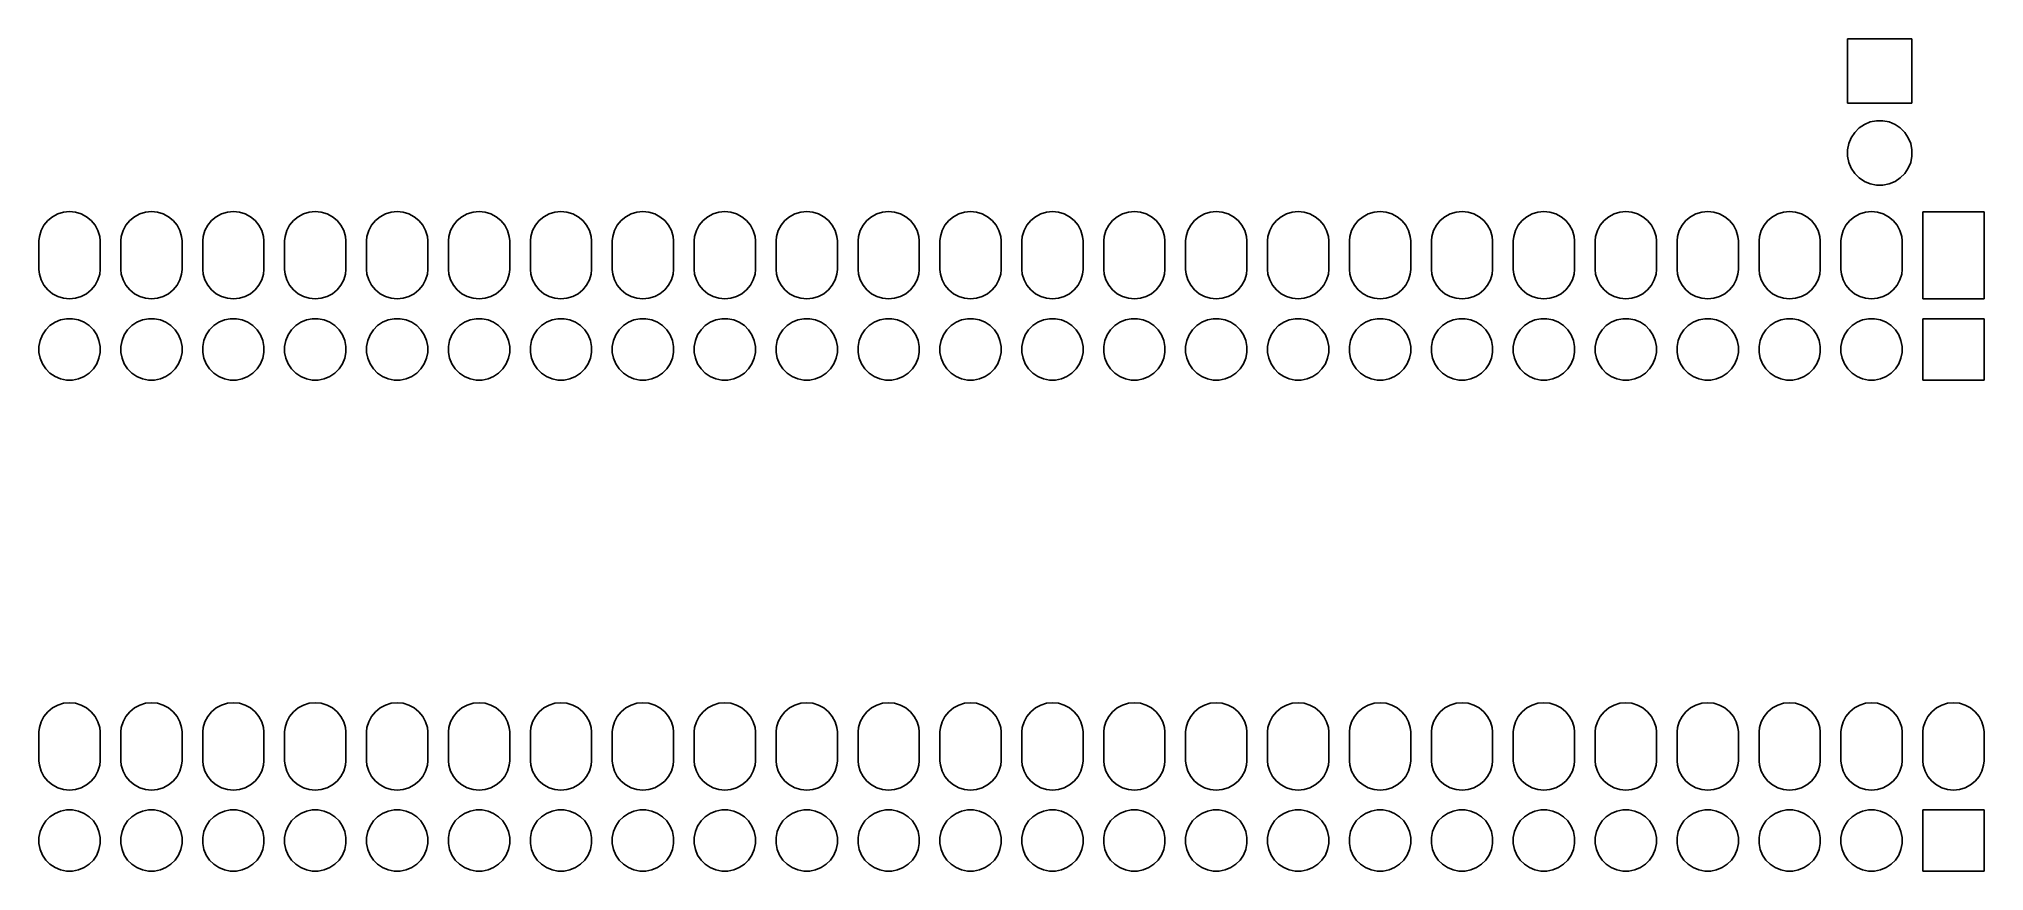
# Model space of a CAD drawing. Extents: x 102.6 to 162.9, y -89.6 to -63.8.
import ezdxf

# ---------------------------------------------------------------- set-up
doc = ezdxf.new("R2010")
doc.units = 0
doc.layers.add('BLACK', color=7, linetype='CONTINUOUS')

msp = doc.modelspace()

# ---------------------------------------------------------------- linework, layer by layer
at = {"layer": 'BLACK', "linetype": 'CONTINUOUS'}
for p, q in [((158.639, -65.77), (158.639, -63.77)), ((158.639, -63.77), (160.639, -63.77)), ((160.639, -63.77), (160.639, -65.77)), ((160.639, -65.77), (158.639, -65.77)), ((159.165, -66.4238), (159.347, -66.3484)), ((159.347, -66.3484), (159.541, -66.31)), ((159.541, -66.31), (159.737, -66.31)), ((159.737, -66.31), (159.931, -66.3484)), ((159.931, -66.3484), (160.113, -66.4238)), ((158.677, -67.0183), (158.753, -66.8363)), ((158.753, -66.8363), (158.862, -66.6725)), ((158.862, -66.6725), (159.002, -66.5332)), ((159.002, -66.5332), (159.165, -66.4238)), ((160.113, -66.4238), (160.276, -66.5332)), ((160.276, -66.5332), (160.416, -66.6725)), ((160.416, -66.6725), (160.525, -66.8363)), ((160.525, -66.8363), (160.601, -67.0183)), ((158.639, -67.2115), (158.677, -67.0183)), ((158.639, -67.4085), (158.639, -67.2115)), ((158.677, -67.6017), (158.639, -67.4085)), ((160.601, -67.0183), (160.639, -67.2115)), ((160.639, -67.4085), (160.601, -67.6017)), ((160.639, -67.2115), (160.639, -67.4085)), ((158.753, -67.7837), (158.677, -67.6017)), ((158.862, -67.9475), (158.753, -67.7837)), ((159.002, -68.0868), (158.862, -67.9475)), ((159.165, -68.1962), (159.002, -68.0868)), ((160.276, -68.0868), (160.113, -68.1962)), ((160.416, -67.9475), (160.276, -68.0868)), ((160.525, -67.7837), (160.416, -67.9475)), ((160.601, -67.6017), (160.525, -67.7837)), ((159.347, -68.2716), (159.165, -68.1962)), ((159.541, -68.31), (159.347, -68.2716)), ((159.737, -68.31), (159.541, -68.31)), ((159.931, -68.2716), (159.737, -68.31)), ((160.113, -68.1962), (159.931, -68.2716)), ((102.83, -69.41), (102.975, -69.2913)), ((102.975, -69.2913), (103.14, -69.2031)), ((103.14, -69.2031), (103.319, -69.1487)), ((103.319, -69.1487), (103.505, -69.1304)), ((103.505, -69.1304), (103.691, -69.1487)), ((103.691, -69.1487), (103.87, -69.2031)), ((103.87, -69.2031), (104.035, -69.2913)), ((104.035, -69.2913), (104.18, -69.41)), ((105.37, -69.41), (105.515, -69.2913)), ((105.515, -69.2913), (105.68, -69.2031)), ((105.68, -69.2031), (105.859, -69.1487)), ((105.859, -69.1487), (106.045, -69.1304)), ((106.045, -69.1304), (106.231, -69.1487)), ((106.231, -69.1487), (106.41, -69.2031)), ((106.41, -69.2031), (106.575, -69.2913)), ((106.575, -69.2913), (106.72, -69.41)), ((107.91, -69.41), (108.055, -69.2913)), ((108.055, -69.2913), (108.22, -69.2031)), ((108.22, -69.2031), (108.399, -69.1487)), ((108.399, -69.1487), (108.585, -69.1304)), ((108.585, -69.1304), (108.771, -69.1487)), ((108.771, -69.1487), (108.95, -69.2031)), ((108.95, -69.2031), (109.115, -69.2913)), ((109.115, -69.2913), (109.26, -69.41)), ((110.45, -69.41), (110.595, -69.2913)), ((110.595, -69.2913), (110.76, -69.2031)), ((110.76, -69.2031), (110.939, -69.1487)), ((110.939, -69.1487), (111.125, -69.1304)), ((111.125, -69.1304), (111.311, -69.1487)), ((111.311, -69.1487), (111.49, -69.2031)), ((111.49, -69.2031), (111.655, -69.2913)), ((111.655, -69.2913), (111.8, -69.41)), ((112.99, -69.41), (113.135, -69.2913)), ((113.135, -69.2913), (113.3, -69.2031)), ((113.3, -69.2031), (113.479, -69.1487)), ((113.479, -69.1487), (113.665, -69.1304)), ((113.665, -69.1304), (113.851, -69.1487)), ((113.851, -69.1487), (114.03, -69.2031)), ((114.03, -69.2031), (114.195, -69.2913)), ((114.195, -69.2913), (114.34, -69.41)), ((115.53, -69.41), (115.675, -69.2913)), ((115.675, -69.2913), (115.84, -69.2031)), ((115.84, -69.2031), (116.019, -69.1487)), ((116.019, -69.1487), (116.205, -69.1304)), ((116.205, -69.1304), (116.391, -69.1487)), ((116.391, -69.1487), (116.57, -69.2031)), ((116.57, -69.2031), (116.735, -69.2913)), ((116.735, -69.2913), (116.88, -69.41)), ((118.07, -69.41), (118.215, -69.2913)), ((118.215, -69.2913), (118.38, -69.2031)), ((118.38, -69.2031), (118.559, -69.1487)), ((118.559, -69.1487), (118.745, -69.1304)), ((118.745, -69.1304), (118.931, -69.1487)), ((118.931, -69.1487), (119.11, -69.2031)), ((119.11, -69.2031), (119.275, -69.2913)), ((119.275, -69.2913), (119.42, -69.41)), ((120.61, -69.41), (120.755, -69.2913)), ((120.755, -69.2913), (120.92, -69.2031)), ((120.92, -69.2031), (121.099, -69.1487)), ((121.099, -69.1487), (121.285, -69.1304)), ((121.285, -69.1304), (121.471, -69.1487)), ((121.471, -69.1487), (121.65, -69.2031)), ((121.65, -69.2031), (121.815, -69.2913)), ((121.815, -69.2913), (121.96, -69.41)), ((123.15, -69.41), (123.295, -69.2913)), ((123.295, -69.2913), (123.46, -69.2031)), ((123.46, -69.2031), (123.639, -69.1487)), ((123.639, -69.1487), (123.825, -69.1304)), ((123.825, -69.1304), (124.011, -69.1487)), ((124.011, -69.1487), (124.19, -69.2031)), ((124.19, -69.2031), (124.355, -69.2913)), ((124.355, -69.2913), (124.5, -69.41)), ((125.69, -69.41), (125.835, -69.2913)), ((125.835, -69.2913), (126, -69.2031)), ((126, -69.2031), (126.179, -69.1487)), ((126.179, -69.1487), (126.365, -69.1304)), ((126.365, -69.1304), (126.551, -69.1487)), ((126.551, -69.1487), (126.73, -69.2031)), ((126.73, -69.2031), (126.895, -69.2913)), ((126.895, -69.2913), (127.04, -69.41)), ((128.23, -69.41), (128.375, -69.2913)), ((128.375, -69.2913), (128.54, -69.2031)), ((128.54, -69.2031), (128.719, -69.1487)), ((128.719, -69.1487), (128.905, -69.1304)), ((128.905, -69.1304), (129.091, -69.1487)), ((129.091, -69.1487), (129.27, -69.2031)), ((129.27, -69.2031), (129.435, -69.2913)), ((129.435, -69.2913), (129.58, -69.41)), ((130.77, -69.41), (130.915, -69.2913)), ((130.915, -69.2913), (131.08, -69.2031)), ((131.08, -69.2031), (131.259, -69.1487)), ((131.259, -69.1487), (131.445, -69.1304)), ((131.445, -69.1304), (131.631, -69.1487)), ((131.631, -69.1487), (131.81, -69.2031)), ((131.81, -69.2031), (131.975, -69.2913)), ((131.975, -69.2913), (132.12, -69.41)), ((133.31, -69.41), (133.455, -69.2913)), ((133.455, -69.2913), (133.62, -69.2031)), ((133.62, -69.2031), (133.799, -69.1487)), ((133.799, -69.1487), (133.985, -69.1304)), ((133.985, -69.1304), (134.171, -69.1487)), ((134.171, -69.1487), (134.35, -69.2031)), ((134.35, -69.2031), (134.515, -69.2913)), ((134.515, -69.2913), (134.66, -69.41)), ((135.85, -69.41), (135.995, -69.2913)), ((135.995, -69.2913), (136.16, -69.2031)), ((136.16, -69.2031), (136.339, -69.1487)), ((136.339, -69.1487), (136.525, -69.1304)), ((136.525, -69.1304), (136.711, -69.1487)), ((136.711, -69.1487), (136.89, -69.2031)), ((136.89, -69.2031), (137.055, -69.2913)), ((137.055, -69.2913), (137.2, -69.41)), ((138.39, -69.41), (138.535, -69.2913)), ((138.535, -69.2913), (138.7, -69.2031)), ((138.7, -69.2031), (138.879, -69.1487)), ((138.879, -69.1487), (139.065, -69.1304)), ((139.065, -69.1304), (139.251, -69.1487)), ((139.251, -69.1487), (139.43, -69.2031)), ((139.43, -69.2031), (139.595, -69.2913)), ((139.595, -69.2913), (139.74, -69.41)), ((140.93, -69.41), (141.075, -69.2913)), ((141.075, -69.2913), (141.24, -69.2031)), ((141.24, -69.2031), (141.419, -69.1487)), ((141.419, -69.1487), (141.605, -69.1304)), ((141.605, -69.1304), (141.791, -69.1487)), ((141.791, -69.1487), (141.97, -69.2031)), ((141.97, -69.2031), (142.135, -69.2913)), ((142.135, -69.2913), (142.28, -69.41)), ((143.47, -69.41), (143.615, -69.2913)), ((143.615, -69.2913), (143.78, -69.2031)), ((143.78, -69.2031), (143.959, -69.1487)), ((143.959, -69.1487), (144.145, -69.1304)), ((144.145, -69.1304), (144.331, -69.1487)), ((144.331, -69.1487), (144.51, -69.2031)), ((144.51, -69.2031), (144.675, -69.2913)), ((144.675, -69.2913), (144.82, -69.41)), ((146.01, -69.41), (146.155, -69.2913)), ((146.155, -69.2913), (146.32, -69.2031)), ((146.32, -69.2031), (146.499, -69.1487)), ((146.499, -69.1487), (146.685, -69.1304)), ((146.685, -69.1304), (146.871, -69.1487)), ((146.871, -69.1487), (147.05, -69.2031)), ((147.05, -69.2031), (147.215, -69.2913)), ((147.215, -69.2913), (147.36, -69.41)), ((148.55, -69.41), (148.695, -69.2913)), ((148.695, -69.2913), (148.86, -69.2031)), ((148.86, -69.2031), (149.039, -69.1487)), ((149.039, -69.1487), (149.225, -69.1304)), ((149.225, -69.1304), (149.411, -69.1487)), ((149.411, -69.1487), (149.59, -69.2031)), ((149.59, -69.2031), (149.755, -69.2913)), ((149.755, -69.2913), (149.9, -69.41)), ((151.09, -69.41), (151.235, -69.2913)), ((151.235, -69.2913), (151.4, -69.2031)), ((151.4, -69.2031), (151.579, -69.1487)), ((151.579, -69.1487), (151.765, -69.1304)), ((151.765, -69.1304), (151.951, -69.1487)), ((151.951, -69.1487), (152.13, -69.2031)), ((152.13, -69.2031), (152.295, -69.2913)), ((152.295, -69.2913), (152.44, -69.41)), ((153.63, -69.41), (153.775, -69.2913)), ((153.775, -69.2913), (153.94, -69.2031)), ((153.94, -69.2031), (154.119, -69.1487)), ((154.119, -69.1487), (154.305, -69.1304)), ((154.305, -69.1304), (154.491, -69.1487)), ((154.491, -69.1487), (154.67, -69.2031)), ((154.67, -69.2031), (154.835, -69.2913)), ((154.835, -69.2913), (154.98, -69.41)), ((156.17, -69.41), (156.315, -69.2913)), ((156.315, -69.2913), (156.48, -69.2031)), ((156.48, -69.2031), (156.659, -69.1487)), ((156.659, -69.1487), (156.845, -69.1304)), ((156.845, -69.1304), (157.031, -69.1487)), ((157.031, -69.1487), (157.21, -69.2031)), ((157.21, -69.2031), (157.375, -69.2913)), ((157.375, -69.2913), (157.52, -69.41)), ((158.71, -69.41), (158.855, -69.2913)), ((158.855, -69.2913), (159.02, -69.2031)), ((159.02, -69.2031), (159.199, -69.1487)), ((159.199, -69.1487), (159.385, -69.1304)), ((159.385, -69.1304), (159.571, -69.1487)), ((159.571, -69.1487), (159.75, -69.2031)), ((159.75, -69.2031), (159.915, -69.2913)), ((159.915, -69.2913), (160.06, -69.41)), ((160.975, -71.835), (160.975, -69.135)), ((160.975, -69.135), (162.875, -69.135)), ((162.875, -69.135), (162.875, -71.835)), ((102.555, -70.0383), (102.569, -69.8988)), ((102.569, -69.8988), (102.623, -69.7197)), ((102.623, -69.7197), (102.711, -69.5547)), ((102.711, -69.5547), (102.83, -69.41)), ((104.18, -69.41), (104.299, -69.5547)), ((104.299, -69.5547), (104.387, -69.7197)), ((104.387, -69.7197), (104.441, -69.8988)), ((104.441, -69.8988), (104.455, -70.0383)), ((105.095, -70.0383), (105.109, -69.8988)), ((105.109, -69.8988), (105.163, -69.7197)), ((105.163, -69.7197), (105.251, -69.5547)), ((105.251, -69.5547), (105.37, -69.41)), ((106.72, -69.41), (106.839, -69.5547)), ((106.839, -69.5547), (106.927, -69.7197)), ((106.927, -69.7197), (106.981, -69.8988)), ((106.981, -69.8988), (106.995, -70.0383)), ((107.635, -70.0383), (107.649, -69.8988)), ((107.649, -69.8988), (107.703, -69.7197)), ((107.703, -69.7197), (107.791, -69.5547)), ((107.791, -69.5547), (107.91, -69.41)), ((109.26, -69.41), (109.379, -69.5547)), ((109.379, -69.5547), (109.467, -69.7197)), ((109.467, -69.7197), (109.521, -69.8988)), ((109.521, -69.8988), (109.535, -70.0383)), ((110.175, -70.0383), (110.189, -69.8988)), ((110.189, -69.8988), (110.243, -69.7197)), ((110.243, -69.7197), (110.331, -69.5547)), ((110.331, -69.5547), (110.45, -69.41)), ((111.8, -69.41), (111.919, -69.5547)), ((111.919, -69.5547), (112.007, -69.7197)), ((112.007, -69.7197), (112.061, -69.8988)), ((112.061, -69.8988), (112.075, -70.0383)), ((112.715, -70.0383), (112.729, -69.8988)), ((112.729, -69.8988), (112.783, -69.7197)), ((112.783, -69.7197), (112.871, -69.5547)), ((112.871, -69.5547), (112.99, -69.41)), ((114.34, -69.41), (114.459, -69.5547)), ((114.459, -69.5547), (114.547, -69.7197)), ((114.547, -69.7197), (114.601, -69.8988)), ((114.601, -69.8988), (114.615, -70.0383)), ((115.255, -70.0383), (115.269, -69.8988)), ((115.269, -69.8988), (115.323, -69.7197)), ((115.323, -69.7197), (115.411, -69.5547)), ((115.411, -69.5547), (115.53, -69.41)), ((116.88, -69.41), (116.999, -69.5547)), ((116.999, -69.5547), (117.087, -69.7197)), ((117.087, -69.7197), (117.141, -69.8988)), ((117.141, -69.8988), (117.155, -70.0383)), ((117.795, -70.0383), (117.809, -69.8988)), ((117.809, -69.8988), (117.863, -69.7197)), ((117.863, -69.7197), (117.951, -69.5547)), ((117.951, -69.5547), (118.07, -69.41)), ((119.42, -69.41), (119.539, -69.5547)), ((119.539, -69.5547), (119.627, -69.7197)), ((119.627, -69.7197), (119.681, -69.8988)), ((119.681, -69.8988), (119.695, -70.0383)), ((120.335, -70.0383), (120.349, -69.8988)), ((120.349, -69.8988), (120.403, -69.7197)), ((120.403, -69.7197), (120.491, -69.5547)), ((120.491, -69.5547), (120.61, -69.41)), ((121.96, -69.41), (122.079, -69.5547)), ((122.079, -69.5547), (122.167, -69.7197)), ((122.167, -69.7197), (122.221, -69.8988)), ((122.221, -69.8988), (122.235, -70.0383)), ((122.875, -70.0383), (122.889, -69.8988)), ((122.889, -69.8988), (122.943, -69.7197)), ((122.943, -69.7197), (123.031, -69.5547)), ((123.031, -69.5547), (123.15, -69.41)), ((124.5, -69.41), (124.619, -69.5547)), ((124.619, -69.5547), (124.707, -69.7197)), ((124.707, -69.7197), (124.761, -69.8988)), ((124.761, -69.8988), (124.775, -70.0383)), ((125.415, -70.0383), (125.429, -69.8988)), ((125.429, -69.8988), (125.483, -69.7197)), ((125.483, -69.7197), (125.571, -69.5547)), ((125.571, -69.5547), (125.69, -69.41)), ((127.04, -69.41), (127.159, -69.5547)), ((127.159, -69.5547), (127.247, -69.7197)), ((127.247, -69.7197), (127.301, -69.8988)), ((127.301, -69.8988), (127.315, -70.0383)), ((127.955, -70.0383), (127.969, -69.8988)), ((127.969, -69.8988), (128.023, -69.7197)), ((128.023, -69.7197), (128.111, -69.5547)), ((128.111, -69.5547), (128.23, -69.41)), ((129.58, -69.41), (129.699, -69.5547)), ((129.699, -69.5547), (129.787, -69.7197)), ((129.787, -69.7197), (129.841, -69.8988)), ((129.841, -69.8988), (129.855, -70.0383)), ((130.495, -70.0383), (130.509, -69.8988)), ((130.509, -69.8988), (130.563, -69.7197)), ((130.563, -69.7197), (130.651, -69.5547)), ((130.651, -69.5547), (130.77, -69.41)), ((132.12, -69.41), (132.239, -69.5547)), ((132.239, -69.5547), (132.327, -69.7197)), ((132.327, -69.7197), (132.381, -69.8988)), ((132.381, -69.8988), (132.395, -70.0383)), ((133.035, -70.0383), (133.049, -69.8988)), ((133.049, -69.8988), (133.103, -69.7197)), ((133.103, -69.7197), (133.191, -69.5547)), ((133.191, -69.5547), (133.31, -69.41)), ((134.66, -69.41), (134.779, -69.5547)), ((134.779, -69.5547), (134.867, -69.7197)), ((134.867, -69.7197), (134.921, -69.8988)), ((134.921, -69.8988), (134.935, -70.0383)), ((135.575, -70.0383), (135.589, -69.8988)), ((135.589, -69.8988), (135.643, -69.7197)), ((135.643, -69.7197), (135.731, -69.5547)), ((135.731, -69.5547), (135.85, -69.41)), ((137.2, -69.41), (137.319, -69.5547)), ((137.319, -69.5547), (137.407, -69.7197)), ((137.407, -69.7197), (137.461, -69.8988)), ((137.461, -69.8988), (137.475, -70.0383)), ((138.115, -70.0383), (138.129, -69.8988)), ((138.129, -69.8988), (138.183, -69.7197)), ((138.183, -69.7197), (138.271, -69.5547)), ((138.271, -69.5547), (138.39, -69.41)), ((139.74, -69.41), (139.859, -69.5547)), ((139.859, -69.5547), (139.947, -69.7197)), ((139.947, -69.7197), (140.001, -69.8988)), ((140.001, -69.8988), (140.015, -70.0383)), ((140.655, -70.0383), (140.669, -69.8988)), ((140.669, -69.8988), (140.723, -69.7197)), ((140.723, -69.7197), (140.811, -69.5547)), ((140.811, -69.5547), (140.93, -69.41)), ((142.28, -69.41), (142.399, -69.5547)), ((142.399, -69.5547), (142.487, -69.7197)), ((142.487, -69.7197), (142.541, -69.8988)), ((142.541, -69.8988), (142.555, -70.0383)), ((143.195, -70.0383), (143.209, -69.8988)), ((143.209, -69.8988), (143.263, -69.7197)), ((143.263, -69.7197), (143.351, -69.5547)), ((143.351, -69.5547), (143.47, -69.41)), ((144.82, -69.41), (144.939, -69.5547)), ((144.939, -69.5547), (145.027, -69.7197)), ((145.027, -69.7197), (145.081, -69.8988)), ((145.081, -69.8988), (145.095, -70.0383)), ((145.735, -70.0383), (145.749, -69.8988)), ((145.749, -69.8988), (145.803, -69.7197)), ((145.803, -69.7197), (145.891, -69.5547)), ((145.891, -69.5547), (146.01, -69.41)), ((147.36, -69.41), (147.479, -69.5547)), ((147.479, -69.5547), (147.567, -69.7197)), ((147.567, -69.7197), (147.621, -69.8988)), ((147.621, -69.8988), (147.635, -70.0383)), ((148.275, -70.0383), (148.289, -69.8988)), ((148.289, -69.8988), (148.343, -69.7197)), ((148.343, -69.7197), (148.431, -69.5547)), ((148.431, -69.5547), (148.55, -69.41)), ((149.9, -69.41), (150.019, -69.5547)), ((150.019, -69.5547), (150.107, -69.7197)), ((150.107, -69.7197), (150.161, -69.8988)), ((150.161, -69.8988), (150.175, -70.0383)), ((150.815, -70.0383), (150.829, -69.8988)), ((150.829, -69.8988), (150.883, -69.7197)), ((150.883, -69.7197), (150.971, -69.5547)), ((150.971, -69.5547), (151.09, -69.41)), ((152.44, -69.41), (152.559, -69.5547)), ((152.559, -69.5547), (152.647, -69.7197)), ((152.647, -69.7197), (152.701, -69.8988)), ((152.701, -69.8988), (152.715, -70.0383)), ((153.355, -70.0383), (153.369, -69.8988)), ((153.369, -69.8988), (153.423, -69.7197)), ((153.423, -69.7197), (153.511, -69.5547)), ((153.511, -69.5547), (153.63, -69.41)), ((154.98, -69.41), (155.099, -69.5547)), ((155.099, -69.5547), (155.187, -69.7197)), ((155.187, -69.7197), (155.241, -69.8988)), ((155.241, -69.8988), (155.255, -70.0383)), ((155.895, -70.0383), (155.909, -69.8988)), ((155.909, -69.8988), (155.963, -69.7197)), ((155.963, -69.7197), (156.051, -69.5547)), ((156.051, -69.5547), (156.17, -69.41)), ((157.52, -69.41), (157.639, -69.5547)), ((157.639, -69.5547), (157.727, -69.7197)), ((157.727, -69.7197), (157.781, -69.8988)), ((157.781, -69.8988), (157.795, -70.0383)), ((158.435, -70.0383), (158.449, -69.8988)), ((158.449, -69.8988), (158.503, -69.7197)), ((158.503, -69.7197), (158.591, -69.5547)), ((158.591, -69.5547), (158.71, -69.41)), ((160.06, -69.41), (160.179, -69.5547)), ((160.179, -69.5547), (160.267, -69.7197)), ((160.267, -69.7197), (160.321, -69.8988)), ((160.321, -69.8988), (160.335, -70.0383)), ((102.555, -70.9317), (102.555, -70.0383)), ((104.455, -70.0383), (104.455, -70.9317)), ((105.095, -70.9317), (105.095, -70.0383)), ((106.995, -70.0383), (106.995, -70.9317)), ((107.635, -70.9317), (107.635, -70.0383)), ((109.535, -70.0383), (109.535, -70.9317)), ((110.175, -70.9317), (110.175, -70.0383)), ((112.075, -70.0383), (112.075, -70.9317)), ((112.715, -70.9317), (112.715, -70.0383)), ((114.615, -70.0383), (114.615, -70.9317)), ((115.255, -70.9317), (115.255, -70.0383)), ((117.155, -70.0383), (117.155, -70.9317)), ((117.795, -70.9317), (117.795, -70.0383)), ((119.695, -70.0383), (119.695, -70.9317)), ((120.335, -70.9317), (120.335, -70.0383)), ((122.235, -70.0383), (122.235, -70.9317)), ((122.875, -70.9317), (122.875, -70.0383)), ((124.775, -70.0383), (124.775, -70.9317)), ((125.415, -70.9317), (125.415, -70.0383)), ((127.315, -70.0383), (127.315, -70.9317)), ((127.955, -70.9317), (127.955, -70.0383)), ((129.855, -70.0383), (129.855, -70.9317)), ((130.495, -70.9317), (130.495, -70.0383)), ((132.395, -70.0383), (132.395, -70.9317)), ((133.035, -70.9317), (133.035, -70.0383)), ((134.935, -70.0383), (134.935, -70.9317)), ((135.575, -70.9317), (135.575, -70.0383)), ((137.475, -70.0383), (137.475, -70.9317)), ((138.115, -70.9317), (138.115, -70.0383)), ((140.015, -70.0383), (140.015, -70.9317)), ((140.655, -70.9317), (140.655, -70.0383)), ((142.555, -70.0383), (142.555, -70.9317)), ((143.195, -70.9317), (143.195, -70.0383)), ((145.095, -70.0383), (145.095, -70.9317)), ((145.735, -70.9317), (145.735, -70.0383)), ((147.635, -70.0383), (147.635, -70.9317)), ((148.275, -70.9317), (148.275, -70.0383)), ((150.175, -70.0383), (150.175, -70.9317)), ((150.815, -70.9317), (150.815, -70.0383)), ((152.715, -70.0383), (152.715, -70.9317)), ((153.355, -70.9317), (153.355, -70.0383)), ((155.255, -70.0383), (155.255, -70.9317)), ((155.895, -70.9317), (155.895, -70.0383)), ((157.795, -70.0383), (157.795, -70.9317)), ((158.435, -70.9317), (158.435, -70.0383)), ((160.335, -70.0383), (160.335, -70.9317)), ((102.569, -71.0712), (102.555, -70.9317)), ((102.623, -71.2503), (102.569, -71.0712)), ((104.441, -71.0712), (104.387, -71.2503)), ((104.455, -70.9317), (104.441, -71.0712)), ((105.109, -71.0712), (105.095, -70.9317)), ((105.163, -71.2503), (105.109, -71.0712)), ((106.981, -71.0712), (106.927, -71.2503)), ((106.995, -70.9317), (106.981, -71.0712)), ((107.649, -71.0712), (107.635, -70.9317)), ((107.703, -71.2503), (107.649, -71.0712)), ((109.521, -71.0712), (109.467, -71.2503)), ((109.535, -70.9317), (109.521, -71.0712)), ((110.189, -71.0712), (110.175, -70.9317)), ((110.243, -71.2503), (110.189, -71.0712)), ((112.061, -71.0712), (112.007, -71.2503)), ((112.075, -70.9317), (112.061, -71.0712)), ((112.729, -71.0712), (112.715, -70.9317)), ((112.783, -71.2503), (112.729, -71.0712)), ((114.601, -71.0712), (114.547, -71.2503)), ((114.615, -70.9317), (114.601, -71.0712)), ((115.269, -71.0712), (115.255, -70.9317)), ((115.323, -71.2503), (115.269, -71.0712)), ((117.141, -71.0712), (117.087, -71.2503)), ((117.155, -70.9317), (117.141, -71.0712)), ((117.809, -71.0712), (117.795, -70.9317)), ((117.863, -71.2503), (117.809, -71.0712)), ((119.681, -71.0712), (119.627, -71.2503)), ((119.695, -70.9317), (119.681, -71.0712)), ((120.349, -71.0712), (120.335, -70.9317)), ((120.403, -71.2503), (120.349, -71.0712)), ((122.221, -71.0712), (122.167, -71.2503)), ((122.235, -70.9317), (122.221, -71.0712)), ((122.889, -71.0712), (122.875, -70.9317)), ((122.943, -71.2503), (122.889, -71.0712)), ((124.761, -71.0712), (124.707, -71.2503)), ((124.775, -70.9317), (124.761, -71.0712)), ((125.429, -71.0712), (125.415, -70.9317)), ((125.483, -71.2503), (125.429, -71.0712)), ((127.301, -71.0712), (127.247, -71.2503)), ((127.315, -70.9317), (127.301, -71.0712)), ((127.969, -71.0712), (127.955, -70.9317)), ((128.023, -71.2503), (127.969, -71.0712)), ((129.841, -71.0712), (129.787, -71.2503)), ((129.855, -70.9317), (129.841, -71.0712)), ((130.509, -71.0712), (130.495, -70.9317)), ((130.563, -71.2503), (130.509, -71.0712)), ((132.381, -71.0712), (132.327, -71.2503)), ((132.395, -70.9317), (132.381, -71.0712)), ((133.049, -71.0712), (133.035, -70.9317)), ((133.103, -71.2503), (133.049, -71.0712)), ((134.921, -71.0712), (134.867, -71.2503)), ((134.935, -70.9317), (134.921, -71.0712)), ((135.589, -71.0712), (135.575, -70.9317)), ((135.643, -71.2503), (135.589, -71.0712)), ((137.461, -71.0712), (137.407, -71.2503)), ((137.475, -70.9317), (137.461, -71.0712)), ((138.129, -71.0712), (138.115, -70.9317)), ((138.183, -71.2503), (138.129, -71.0712)), ((140.001, -71.0712), (139.947, -71.2503)), ((140.015, -70.9317), (140.001, -71.0712)), ((140.669, -71.0712), (140.655, -70.9317)), ((140.723, -71.2503), (140.669, -71.0712)), ((142.541, -71.0712), (142.487, -71.2503)), ((142.555, -70.9317), (142.541, -71.0712)), ((143.209, -71.0712), (143.195, -70.9317)), ((143.263, -71.2503), (143.209, -71.0712)), ((145.081, -71.0712), (145.027, -71.2503)), ((145.095, -70.9317), (145.081, -71.0712)), ((145.749, -71.0712), (145.735, -70.9317)), ((145.803, -71.2503), (145.749, -71.0712)), ((147.621, -71.0712), (147.567, -71.2503)), ((147.635, -70.9317), (147.621, -71.0712)), ((148.289, -71.0712), (148.275, -70.9317)), ((148.343, -71.2503), (148.289, -71.0712)), ((150.161, -71.0712), (150.107, -71.2503)), ((150.175, -70.9317), (150.161, -71.0712)), ((150.829, -71.0712), (150.815, -70.9317)), ((150.883, -71.2503), (150.829, -71.0712)), ((152.701, -71.0712), (152.647, -71.2503)), ((152.715, -70.9317), (152.701, -71.0712)), ((153.369, -71.0712), (153.355, -70.9317)), ((153.423, -71.2503), (153.369, -71.0712)), ((155.241, -71.0712), (155.187, -71.2503)), ((155.255, -70.9317), (155.241, -71.0712)), ((155.909, -71.0712), (155.895, -70.9317)), ((155.963, -71.2503), (155.909, -71.0712)), ((157.781, -71.0712), (157.727, -71.2503)), ((157.795, -70.9317), (157.781, -71.0712)), ((158.449, -71.0712), (158.435, -70.9317)), ((158.503, -71.2503), (158.449, -71.0712)), ((160.321, -71.0712), (160.267, -71.2503)), ((160.335, -70.9317), (160.321, -71.0712)), ((102.711, -71.4153), (102.623, -71.2503)), ((102.83, -71.56), (102.711, -71.4153)), ((102.975, -71.6787), (102.83, -71.56)), ((103.14, -71.7669), (102.975, -71.6787)), ((103.319, -71.8213), (103.14, -71.7669)), ((103.87, -71.7669), (103.691, -71.8213)), ((104.035, -71.6787), (103.87, -71.7669)), ((104.18, -71.56), (104.035, -71.6787)), ((104.299, -71.4153), (104.18, -71.56)), ((104.387, -71.2503), (104.299, -71.4153)), ((105.251, -71.4153), (105.163, -71.2503)), ((105.37, -71.56), (105.251, -71.4153)), ((105.515, -71.6787), (105.37, -71.56)), ((105.68, -71.7669), (105.515, -71.6787)), ((105.859, -71.8213), (105.68, -71.7669)), ((106.41, -71.7669), (106.231, -71.8213)), ((106.575, -71.6787), (106.41, -71.7669)), ((106.72, -71.56), (106.575, -71.6787)), ((106.839, -71.4153), (106.72, -71.56)), ((106.927, -71.2503), (106.839, -71.4153)), ((107.791, -71.4153), (107.703, -71.2503)), ((107.91, -71.56), (107.791, -71.4153)), ((108.055, -71.6787), (107.91, -71.56)), ((108.22, -71.7669), (108.055, -71.6787)), ((108.399, -71.8213), (108.22, -71.7669)), ((108.95, -71.7669), (108.771, -71.8213)), ((109.115, -71.6787), (108.95, -71.7669)), ((109.26, -71.56), (109.115, -71.6787)), ((109.379, -71.4153), (109.26, -71.56)), ((109.467, -71.2503), (109.379, -71.4153)), ((110.331, -71.4153), (110.243, -71.2503)), ((110.45, -71.56), (110.331, -71.4153)), ((110.595, -71.6787), (110.45, -71.56)), ((110.76, -71.7669), (110.595, -71.6787)), ((110.939, -71.8213), (110.76, -71.7669)), ((111.49, -71.7669), (111.311, -71.8213)), ((111.655, -71.6787), (111.49, -71.7669)), ((111.8, -71.56), (111.655, -71.6787)), ((111.919, -71.4153), (111.8, -71.56)), ((112.007, -71.2503), (111.919, -71.4153)), ((112.871, -71.4153), (112.783, -71.2503)), ((112.99, -71.56), (112.871, -71.4153)), ((113.135, -71.6787), (112.99, -71.56)), ((113.3, -71.7669), (113.135, -71.6787)), ((113.479, -71.8213), (113.3, -71.7669)), ((114.03, -71.7669), (113.851, -71.8213)), ((114.195, -71.6787), (114.03, -71.7669)), ((114.34, -71.56), (114.195, -71.6787)), ((114.459, -71.4153), (114.34, -71.56)), ((114.547, -71.2503), (114.459, -71.4153)), ((115.411, -71.4153), (115.323, -71.2503)), ((115.53, -71.56), (115.411, -71.4153)), ((115.675, -71.6787), (115.53, -71.56)), ((115.84, -71.7669), (115.675, -71.6787)), ((116.019, -71.8213), (115.84, -71.7669)), ((116.57, -71.7669), (116.391, -71.8213)), ((116.735, -71.6787), (116.57, -71.7669)), ((116.88, -71.56), (116.735, -71.6787)), ((116.999, -71.4153), (116.88, -71.56)), ((117.087, -71.2503), (116.999, -71.4153)), ((117.951, -71.4153), (117.863, -71.2503)), ((118.07, -71.56), (117.951, -71.4153)), ((118.215, -71.6787), (118.07, -71.56)), ((118.38, -71.7669), (118.215, -71.6787)), ((118.559, -71.8213), (118.38, -71.7669)), ((119.11, -71.7669), (118.931, -71.8213)), ((119.275, -71.6787), (119.11, -71.7669)), ((119.42, -71.56), (119.275, -71.6787)), ((119.539, -71.4153), (119.42, -71.56)), ((119.627, -71.2503), (119.539, -71.4153)), ((120.491, -71.4153), (120.403, -71.2503)), ((120.61, -71.56), (120.491, -71.4153)), ((120.755, -71.6787), (120.61, -71.56)), ((120.92, -71.7669), (120.755, -71.6787)), ((121.099, -71.8213), (120.92, -71.7669)), ((121.65, -71.7669), (121.471, -71.8213)), ((121.815, -71.6787), (121.65, -71.7669)), ((121.96, -71.56), (121.815, -71.6787)), ((122.079, -71.4153), (121.96, -71.56)), ((122.167, -71.2503), (122.079, -71.4153)), ((123.031, -71.4153), (122.943, -71.2503)), ((123.15, -71.56), (123.031, -71.4153)), ((123.295, -71.6787), (123.15, -71.56)), ((123.46, -71.7669), (123.295, -71.6787)), ((123.639, -71.8213), (123.46, -71.7669)), ((124.19, -71.7669), (124.011, -71.8213)), ((124.355, -71.6787), (124.19, -71.7669)), ((124.5, -71.56), (124.355, -71.6787)), ((124.619, -71.4153), (124.5, -71.56)), ((124.707, -71.2503), (124.619, -71.4153)), ((125.571, -71.4153), (125.483, -71.2503)), ((125.69, -71.56), (125.571, -71.4153)), ((125.835, -71.6787), (125.69, -71.56)), ((126, -71.7669), (125.835, -71.6787)), ((126.179, -71.8213), (126, -71.7669)), ((126.73, -71.7669), (126.551, -71.8213)), ((126.895, -71.6787), (126.73, -71.7669)), ((127.04, -71.56), (126.895, -71.6787)), ((127.159, -71.4153), (127.04, -71.56)), ((127.247, -71.2503), (127.159, -71.4153)), ((128.111, -71.4153), (128.023, -71.2503)), ((128.23, -71.56), (128.111, -71.4153)), ((128.375, -71.6787), (128.23, -71.56)), ((128.54, -71.7669), (128.375, -71.6787)), ((128.719, -71.8213), (128.54, -71.7669)), ((129.27, -71.7669), (129.091, -71.8213)), ((129.435, -71.6787), (129.27, -71.7669)), ((129.58, -71.56), (129.435, -71.6787)), ((129.699, -71.4153), (129.58, -71.56)), ((129.787, -71.2503), (129.699, -71.4153)), ((130.651, -71.4153), (130.563, -71.2503)), ((130.77, -71.56), (130.651, -71.4153)), ((130.915, -71.6787), (130.77, -71.56)), ((131.08, -71.7669), (130.915, -71.6787)), ((131.259, -71.8213), (131.08, -71.7669)), ((131.81, -71.7669), (131.631, -71.8213)), ((131.975, -71.6787), (131.81, -71.7669)), ((132.12, -71.56), (131.975, -71.6787)), ((132.239, -71.4153), (132.12, -71.56)), ((132.327, -71.2503), (132.239, -71.4153)), ((133.191, -71.4153), (133.103, -71.2503)), ((133.31, -71.56), (133.191, -71.4153)), ((133.455, -71.6787), (133.31, -71.56)), ((133.62, -71.7669), (133.455, -71.6787)), ((133.799, -71.8213), (133.62, -71.7669)), ((134.35, -71.7669), (134.171, -71.8213)), ((134.515, -71.6787), (134.35, -71.7669)), ((134.66, -71.56), (134.515, -71.6787)), ((134.779, -71.4153), (134.66, -71.56)), ((134.867, -71.2503), (134.779, -71.4153)), ((135.731, -71.4153), (135.643, -71.2503)), ((135.85, -71.56), (135.731, -71.4153)), ((135.995, -71.6787), (135.85, -71.56)), ((136.16, -71.7669), (135.995, -71.6787)), ((136.339, -71.8213), (136.16, -71.7669)), ((136.89, -71.7669), (136.711, -71.8213)), ((137.055, -71.6787), (136.89, -71.7669)), ((137.2, -71.56), (137.055, -71.6787)), ((137.319, -71.4153), (137.2, -71.56)), ((137.407, -71.2503), (137.319, -71.4153)), ((138.271, -71.4153), (138.183, -71.2503)), ((138.39, -71.56), (138.271, -71.4153)), ((138.535, -71.6787), (138.39, -71.56)), ((138.7, -71.7669), (138.535, -71.6787)), ((138.879, -71.8213), (138.7, -71.7669)), ((139.43, -71.7669), (139.251, -71.8213)), ((139.595, -71.6787), (139.43, -71.7669)), ((139.74, -71.56), (139.595, -71.6787)), ((139.859, -71.4153), (139.74, -71.56)), ((139.947, -71.2503), (139.859, -71.4153)), ((140.811, -71.4153), (140.723, -71.2503)), ((140.93, -71.56), (140.811, -71.4153)), ((141.075, -71.6787), (140.93, -71.56)), ((141.24, -71.7669), (141.075, -71.6787)), ((141.419, -71.8213), (141.24, -71.7669)), ((141.97, -71.7669), (141.791, -71.8213)), ((142.135, -71.6787), (141.97, -71.7669)), ((142.28, -71.56), (142.135, -71.6787)), ((142.399, -71.4153), (142.28, -71.56)), ((142.487, -71.2503), (142.399, -71.4153)), ((143.351, -71.4153), (143.263, -71.2503)), ((143.47, -71.56), (143.351, -71.4153)), ((143.615, -71.6787), (143.47, -71.56)), ((143.78, -71.7669), (143.615, -71.6787)), ((143.959, -71.8213), (143.78, -71.7669)), ((144.51, -71.7669), (144.331, -71.8213)), ((144.675, -71.6787), (144.51, -71.7669)), ((144.82, -71.56), (144.675, -71.6787)), ((144.939, -71.4153), (144.82, -71.56)), ((145.027, -71.2503), (144.939, -71.4153)), ((145.891, -71.4153), (145.803, -71.2503)), ((146.01, -71.56), (145.891, -71.4153)), ((146.155, -71.6787), (146.01, -71.56)), ((146.32, -71.7669), (146.155, -71.6787)), ((146.499, -71.8213), (146.32, -71.7669)), ((147.05, -71.7669), (146.871, -71.8213)), ((147.215, -71.6787), (147.05, -71.7669)), ((147.36, -71.56), (147.215, -71.6787)), ((147.479, -71.4153), (147.36, -71.56)), ((147.567, -71.2503), (147.479, -71.4153)), ((148.431, -71.4153), (148.343, -71.2503)), ((148.55, -71.56), (148.431, -71.4153)), ((148.695, -71.6787), (148.55, -71.56)), ((148.86, -71.7669), (148.695, -71.6787)), ((149.039, -71.8213), (148.86, -71.7669)), ((149.59, -71.7669), (149.411, -71.8213)), ((149.755, -71.6787), (149.59, -71.7669)), ((149.9, -71.56), (149.755, -71.6787)), ((150.019, -71.4153), (149.9, -71.56)), ((150.107, -71.2503), (150.019, -71.4153)), ((150.971, -71.4153), (150.883, -71.2503)), ((151.09, -71.56), (150.971, -71.4153)), ((151.235, -71.6787), (151.09, -71.56)), ((151.4, -71.7669), (151.235, -71.6787)), ((151.579, -71.8213), (151.4, -71.7669)), ((152.13, -71.7669), (151.951, -71.8213)), ((152.295, -71.6787), (152.13, -71.7669)), ((152.44, -71.56), (152.295, -71.6787)), ((152.559, -71.4153), (152.44, -71.56)), ((152.647, -71.2503), (152.559, -71.4153)), ((153.511, -71.4153), (153.423, -71.2503)), ((153.63, -71.56), (153.511, -71.4153)), ((153.775, -71.6787), (153.63, -71.56)), ((153.94, -71.7669), (153.775, -71.6787)), ((154.119, -71.8213), (153.94, -71.7669)), ((154.67, -71.7669), (154.491, -71.8213)), ((154.835, -71.6787), (154.67, -71.7669)), ((154.98, -71.56), (154.835, -71.6787)), ((155.099, -71.4153), (154.98, -71.56)), ((155.187, -71.2503), (155.099, -71.4153)), ((156.051, -71.4153), (155.963, -71.2503)), ((156.17, -71.56), (156.051, -71.4153)), ((156.315, -71.6787), (156.17, -71.56)), ((156.48, -71.7669), (156.315, -71.6787)), ((156.659, -71.8213), (156.48, -71.7669)), ((157.21, -71.7669), (157.031, -71.8213)), ((157.375, -71.6787), (157.21, -71.7669)), ((157.52, -71.56), (157.375, -71.6787)), ((157.639, -71.4153), (157.52, -71.56)), ((157.727, -71.2503), (157.639, -71.4153)), ((158.591, -71.4153), (158.503, -71.2503)), ((158.71, -71.56), (158.591, -71.4153)), ((158.855, -71.6787), (158.71, -71.56)), ((159.02, -71.7669), (158.855, -71.6787)), ((159.199, -71.8213), (159.02, -71.7669)), ((159.75, -71.7669), (159.571, -71.8213)), ((159.915, -71.6787), (159.75, -71.7669)), ((160.06, -71.56), (159.915, -71.6787)), ((160.179, -71.4153), (160.06, -71.56)), ((160.267, -71.2503), (160.179, -71.4153)), ((103.505, -71.8396), (103.319, -71.8213)), ((103.691, -71.8213), (103.505, -71.8396)), ((106.045, -71.8396), (105.859, -71.8213)), ((106.231, -71.8213), (106.045, -71.8396)), ((108.585, -71.8396), (108.399, -71.8213)), ((108.771, -71.8213), (108.585, -71.8396)), ((111.125, -71.8396), (110.939, -71.8213)), ((111.311, -71.8213), (111.125, -71.8396)), ((113.665, -71.8396), (113.479, -71.8213)), ((113.851, -71.8213), (113.665, -71.8396)), ((116.205, -71.8396), (116.019, -71.8213)), ((116.391, -71.8213), (116.205, -71.8396)), ((118.745, -71.8396), (118.559, -71.8213)), ((118.931, -71.8213), (118.745, -71.8396)), ((121.285, -71.8396), (121.099, -71.8213)), ((121.471, -71.8213), (121.285, -71.8396)), ((123.825, -71.8396), (123.639, -71.8213)), ((124.011, -71.8213), (123.825, -71.8396)), ((126.365, -71.8396), (126.179, -71.8213)), ((126.551, -71.8213), (126.365, -71.8396)), ((128.905, -71.8396), (128.719, -71.8213)), ((129.091, -71.8213), (128.905, -71.8396)), ((131.445, -71.8396), (131.259, -71.8213)), ((131.631, -71.8213), (131.445, -71.8396)), ((133.985, -71.8396), (133.799, -71.8213)), ((134.171, -71.8213), (133.985, -71.8396)), ((136.525, -71.8396), (136.339, -71.8213)), ((136.711, -71.8213), (136.525, -71.8396)), ((139.065, -71.8396), (138.879, -71.8213)), ((139.251, -71.8213), (139.065, -71.8396)), ((141.605, -71.8396), (141.419, -71.8213)), ((141.791, -71.8213), (141.605, -71.8396)), ((144.145, -71.8396), (143.959, -71.8213)), ((144.331, -71.8213), (144.145, -71.8396)), ((146.685, -71.8396), (146.499, -71.8213)), ((146.871, -71.8213), (146.685, -71.8396)), ((149.225, -71.8396), (149.039, -71.8213)), ((149.411, -71.8213), (149.225, -71.8396)), ((151.765, -71.8396), (151.579, -71.8213)), ((151.951, -71.8213), (151.765, -71.8396)), ((154.305, -71.8396), (154.119, -71.8213)), ((154.491, -71.8213), (154.305, -71.8396)), ((156.845, -71.8396), (156.659, -71.8213)), ((157.031, -71.8213), (156.845, -71.8396)), ((159.385, -71.8396), (159.199, -71.8213)), ((159.571, -71.8213), (159.385, -71.8396)), ((162.875, -71.835), (160.975, -71.835)), ((102.592, -73.1289), (102.663, -72.956)), ((102.663, -72.956), (102.767, -72.8004)), ((102.767, -72.8004), (102.899, -72.6681)), ((102.899, -72.6681), (103.055, -72.5641)), ((103.055, -72.5641), (103.228, -72.4925)), ((103.228, -72.4925), (103.411, -72.456)), ((103.411, -72.456), (103.599, -72.456)), ((103.599, -72.456), (103.782, -72.4925)), ((103.782, -72.4925), (103.955, -72.5641)), ((103.955, -72.5641), (104.111, -72.6681)), ((104.111, -72.6681), (104.243, -72.8004)), ((104.243, -72.8004), (104.347, -72.956)), ((104.347, -72.956), (104.418, -73.1289)), ((105.132, -73.1289), (105.203, -72.956)), ((105.203, -72.956), (105.307, -72.8004)), ((105.307, -72.8004), (105.439, -72.6681)), ((105.439, -72.6681), (105.595, -72.5641)), ((105.595, -72.5641), (105.768, -72.4925)), ((105.768, -72.4925), (105.951, -72.456)), ((105.951, -72.456), (106.139, -72.456)), ((106.139, -72.456), (106.322, -72.4925)), ((106.322, -72.4925), (106.495, -72.5641)), ((106.495, -72.5641), (106.651, -72.6681)), ((106.651, -72.6681), (106.783, -72.8004)), ((106.783, -72.8004), (106.887, -72.956)), ((106.887, -72.956), (106.958, -73.1289)), ((107.672, -73.1289), (107.743, -72.956)), ((107.743, -72.956), (107.847, -72.8004)), ((107.847, -72.8004), (107.979, -72.6681)), ((107.979, -72.6681), (108.135, -72.5641)), ((108.135, -72.5641), (108.308, -72.4925)), ((108.308, -72.4925), (108.491, -72.456)), ((108.491, -72.456), (108.679, -72.456)), ((108.679, -72.456), (108.862, -72.4925)), ((108.862, -72.4925), (109.035, -72.5641)), ((109.035, -72.5641), (109.191, -72.6681)), ((109.191, -72.6681), (109.323, -72.8004)), ((109.323, -72.8004), (109.427, -72.956)), ((109.427, -72.956), (109.498, -73.1289)), ((110.212, -73.1289), (110.283, -72.956)), ((110.283, -72.956), (110.387, -72.8004)), ((110.387, -72.8004), (110.519, -72.6681)), ((110.519, -72.6681), (110.675, -72.5641)), ((110.675, -72.5641), (110.848, -72.4925)), ((110.848, -72.4925), (111.031, -72.456)), ((111.031, -72.456), (111.219, -72.456)), ((111.219, -72.456), (111.402, -72.4925)), ((111.402, -72.4925), (111.575, -72.5641)), ((111.575, -72.5641), (111.731, -72.6681)), ((111.731, -72.6681), (111.863, -72.8004)), ((111.863, -72.8004), (111.967, -72.956)), ((111.967, -72.956), (112.038, -73.1289)), ((112.752, -73.1289), (112.823, -72.956)), ((112.823, -72.956), (112.927, -72.8004)), ((112.927, -72.8004), (113.059, -72.6681)), ((113.059, -72.6681), (113.215, -72.5641)), ((113.215, -72.5641), (113.388, -72.4925)), ((113.388, -72.4925), (113.571, -72.456)), ((113.571, -72.456), (113.759, -72.456)), ((113.759, -72.456), (113.942, -72.4925)), ((113.942, -72.4925), (114.115, -72.5641)), ((114.115, -72.5641), (114.271, -72.6681)), ((114.271, -72.6681), (114.403, -72.8004)), ((114.403, -72.8004), (114.507, -72.956)), ((114.507, -72.956), (114.578, -73.1289)), ((115.292, -73.1289), (115.363, -72.956)), ((115.363, -72.956), (115.467, -72.8004)), ((115.467, -72.8004), (115.599, -72.6681)), ((115.599, -72.6681), (115.755, -72.5641)), ((115.755, -72.5641), (115.928, -72.4925)), ((115.928, -72.4925), (116.111, -72.456)), ((116.111, -72.456), (116.299, -72.456)), ((116.299, -72.456), (116.482, -72.4925)), ((116.482, -72.4925), (116.655, -72.5641)), ((116.655, -72.5641), (116.811, -72.6681)), ((116.811, -72.6681), (116.943, -72.8004)), ((116.943, -72.8004), (117.047, -72.956)), ((117.047, -72.956), (117.118, -73.1289)), ((117.832, -73.1289), (117.903, -72.956)), ((117.903, -72.956), (118.007, -72.8004)), ((118.007, -72.8004), (118.139, -72.6681)), ((118.139, -72.6681), (118.295, -72.5641)), ((118.295, -72.5641), (118.468, -72.4925)), ((118.468, -72.4925), (118.651, -72.456)), ((118.651, -72.456), (118.839, -72.456)), ((118.839, -72.456), (119.022, -72.4925)), ((119.022, -72.4925), (119.195, -72.5641)), ((119.195, -72.5641), (119.351, -72.6681)), ((119.351, -72.6681), (119.483, -72.8004)), ((119.483, -72.8004), (119.587, -72.956)), ((119.587, -72.956), (119.658, -73.1289)), ((120.372, -73.1289), (120.443, -72.956)), ((120.443, -72.956), (120.547, -72.8004)), ((120.547, -72.8004), (120.679, -72.6681)), ((120.679, -72.6681), (120.835, -72.5641)), ((120.835, -72.5641), (121.008, -72.4925)), ((121.008, -72.4925), (121.191, -72.456)), ((121.191, -72.456), (121.379, -72.456)), ((121.379, -72.456), (121.562, -72.4925)), ((121.562, -72.4925), (121.735, -72.5641)), ((121.735, -72.5641), (121.891, -72.6681)), ((121.891, -72.6681), (122.023, -72.8004)), ((122.023, -72.8004), (122.127, -72.956)), ((122.127, -72.956), (122.198, -73.1289)), ((122.912, -73.1289), (122.983, -72.956)), ((122.983, -72.956), (123.087, -72.8004)), ((123.087, -72.8004), (123.219, -72.6681)), ((123.219, -72.6681), (123.375, -72.5641)), ((123.375, -72.5641), (123.548, -72.4925)), ((123.548, -72.4925), (123.731, -72.456)), ((123.731, -72.456), (123.919, -72.456)), ((123.919, -72.456), (124.102, -72.4925)), ((124.102, -72.4925), (124.275, -72.5641)), ((124.275, -72.5641), (124.431, -72.6681)), ((124.431, -72.6681), (124.563, -72.8004)), ((124.563, -72.8004), (124.667, -72.956)), ((124.667, -72.956), (124.738, -73.1289)), ((125.452, -73.1289), (125.523, -72.956)), ((125.523, -72.956), (125.627, -72.8004)), ((125.627, -72.8004), (125.759, -72.6681)), ((125.759, -72.6681), (125.915, -72.5641)), ((125.915, -72.5641), (126.088, -72.4925)), ((126.088, -72.4925), (126.271, -72.456)), ((126.271, -72.456), (126.459, -72.456)), ((126.459, -72.456), (126.642, -72.4925)), ((126.642, -72.4925), (126.815, -72.5641)), ((126.815, -72.5641), (126.971, -72.6681)), ((126.971, -72.6681), (127.103, -72.8004)), ((127.103, -72.8004), (127.207, -72.956)), ((127.207, -72.956), (127.278, -73.1289)), ((127.992, -73.1289), (128.063, -72.956)), ((128.063, -72.956), (128.167, -72.8004)), ((128.167, -72.8004), (128.299, -72.6681)), ((128.299, -72.6681), (128.455, -72.5641)), ((128.455, -72.5641), (128.628, -72.4925)), ((128.628, -72.4925), (128.811, -72.456)), ((128.811, -72.456), (128.999, -72.456)), ((128.999, -72.456), (129.182, -72.4925)), ((129.182, -72.4925), (129.355, -72.5641)), ((129.355, -72.5641), (129.511, -72.6681)), ((129.511, -72.6681), (129.643, -72.8004)), ((129.643, -72.8004), (129.747, -72.956)), ((129.747, -72.956), (129.818, -73.1289)), ((130.532, -73.1289), (130.603, -72.956)), ((130.603, -72.956), (130.707, -72.8004)), ((130.707, -72.8004), (130.839, -72.6681)), ((130.839, -72.6681), (130.995, -72.5641)), ((130.995, -72.5641), (131.168, -72.4925)), ((131.168, -72.4925), (131.351, -72.456)), ((131.351, -72.456), (131.539, -72.456)), ((131.539, -72.456), (131.722, -72.4925)), ((131.722, -72.4925), (131.895, -72.5641)), ((131.895, -72.5641), (132.051, -72.6681)), ((132.051, -72.6681), (132.183, -72.8004)), ((132.183, -72.8004), (132.287, -72.956)), ((132.287, -72.956), (132.358, -73.1289)), ((133.072, -73.1289), (133.143, -72.956)), ((133.143, -72.956), (133.247, -72.8004)), ((133.247, -72.8004), (133.379, -72.6681)), ((133.379, -72.6681), (133.535, -72.5641)), ((133.535, -72.5641), (133.708, -72.4925)), ((133.708, -72.4925), (133.891, -72.456)), ((133.891, -72.456), (134.079, -72.456)), ((134.079, -72.456), (134.262, -72.4925)), ((134.262, -72.4925), (134.435, -72.5641)), ((134.435, -72.5641), (134.591, -72.6681)), ((134.591, -72.6681), (134.723, -72.8004)), ((134.723, -72.8004), (134.827, -72.956)), ((134.827, -72.956), (134.898, -73.1289)), ((135.612, -73.1289), (135.683, -72.956)), ((135.683, -72.956), (135.787, -72.8004)), ((135.787, -72.8004), (135.919, -72.6681)), ((135.919, -72.6681), (136.075, -72.5641)), ((136.075, -72.5641), (136.248, -72.4925)), ((136.248, -72.4925), (136.431, -72.456)), ((136.431, -72.456), (136.619, -72.456)), ((136.619, -72.456), (136.802, -72.4925)), ((136.802, -72.4925), (136.975, -72.5641)), ((136.975, -72.5641), (137.131, -72.6681)), ((137.131, -72.6681), (137.263, -72.8004)), ((137.263, -72.8004), (137.367, -72.956)), ((137.367, -72.956), (137.438, -73.1289)), ((138.152, -73.1289), (138.223, -72.956)), ((138.223, -72.956), (138.327, -72.8004)), ((138.327, -72.8004), (138.459, -72.6681)), ((138.459, -72.6681), (138.615, -72.5641)), ((138.615, -72.5641), (138.788, -72.4925)), ((138.788, -72.4925), (138.971, -72.456)), ((138.971, -72.456), (139.159, -72.456)), ((139.159, -72.456), (139.342, -72.4925)), ((139.342, -72.4925), (139.515, -72.5641)), ((139.515, -72.5641), (139.671, -72.6681)), ((139.671, -72.6681), (139.803, -72.8004)), ((139.803, -72.8004), (139.907, -72.956)), ((139.907, -72.956), (139.978, -73.1289)), ((140.692, -73.1289), (140.763, -72.956)), ((140.763, -72.956), (140.867, -72.8004)), ((140.867, -72.8004), (140.999, -72.6681)), ((140.999, -72.6681), (141.155, -72.5641)), ((141.155, -72.5641), (141.328, -72.4925)), ((141.328, -72.4925), (141.511, -72.456)), ((141.511, -72.456), (141.699, -72.456)), ((141.699, -72.456), (141.882, -72.4925)), ((141.882, -72.4925), (142.055, -72.5641)), ((142.055, -72.5641), (142.211, -72.6681)), ((142.211, -72.6681), (142.343, -72.8004)), ((142.343, -72.8004), (142.447, -72.956)), ((142.447, -72.956), (142.518, -73.1289)), ((143.232, -73.1289), (143.303, -72.956)), ((143.303, -72.956), (143.407, -72.8004)), ((143.407, -72.8004), (143.539, -72.6681)), ((143.539, -72.6681), (143.695, -72.5641)), ((143.695, -72.5641), (143.868, -72.4925)), ((143.868, -72.4925), (144.051, -72.456)), ((144.051, -72.456), (144.239, -72.456)), ((144.239, -72.456), (144.422, -72.4925)), ((144.422, -72.4925), (144.595, -72.5641)), ((144.595, -72.5641), (144.751, -72.6681)), ((144.751, -72.6681), (144.883, -72.8004)), ((144.883, -72.8004), (144.987, -72.956)), ((144.987, -72.956), (145.058, -73.1289)), ((145.772, -73.1289), (145.843, -72.956)), ((145.843, -72.956), (145.947, -72.8004)), ((145.947, -72.8004), (146.079, -72.6681)), ((146.079, -72.6681), (146.235, -72.5641)), ((146.235, -72.5641), (146.408, -72.4925)), ((146.408, -72.4925), (146.591, -72.456)), ((146.591, -72.456), (146.779, -72.456)), ((146.779, -72.456), (146.962, -72.4925)), ((146.962, -72.4925), (147.135, -72.5641)), ((147.135, -72.5641), (147.291, -72.6681)), ((147.291, -72.6681), (147.423, -72.8004)), ((147.423, -72.8004), (147.527, -72.956)), ((147.527, -72.956), (147.598, -73.1289)), ((148.312, -73.1289), (148.383, -72.956)), ((148.383, -72.956), (148.487, -72.8004)), ((148.487, -72.8004), (148.619, -72.6681)), ((148.619, -72.6681), (148.775, -72.5641)), ((148.775, -72.5641), (148.948, -72.4925)), ((148.948, -72.4925), (149.131, -72.456)), ((149.131, -72.456), (149.319, -72.456)), ((149.319, -72.456), (149.502, -72.4925)), ((149.502, -72.4925), (149.675, -72.5641)), ((149.675, -72.5641), (149.831, -72.6681)), ((149.831, -72.6681), (149.963, -72.8004)), ((149.963, -72.8004), (150.067, -72.956)), ((150.067, -72.956), (150.138, -73.1289)), ((150.852, -73.1289), (150.923, -72.956)), ((150.923, -72.956), (151.027, -72.8004)), ((151.027, -72.8004), (151.159, -72.6681)), ((151.159, -72.6681), (151.315, -72.5641)), ((151.315, -72.5641), (151.488, -72.4925)), ((151.488, -72.4925), (151.671, -72.456)), ((151.671, -72.456), (151.859, -72.456)), ((151.859, -72.456), (152.042, -72.4925)), ((152.042, -72.4925), (152.215, -72.5641)), ((152.215, -72.5641), (152.371, -72.6681)), ((152.371, -72.6681), (152.503, -72.8004)), ((152.503, -72.8004), (152.607, -72.956)), ((152.607, -72.956), (152.678, -73.1289)), ((153.392, -73.1289), (153.463, -72.956)), ((153.463, -72.956), (153.567, -72.8004)), ((153.567, -72.8004), (153.699, -72.6681)), ((153.699, -72.6681), (153.855, -72.5641)), ((153.855, -72.5641), (154.028, -72.4925)), ((154.028, -72.4925), (154.211, -72.456)), ((154.211, -72.456), (154.399, -72.456)), ((154.399, -72.456), (154.582, -72.4925)), ((154.582, -72.4925), (154.755, -72.5641)), ((154.755, -72.5641), (154.911, -72.6681)), ((154.911, -72.6681), (155.043, -72.8004)), ((155.043, -72.8004), (155.147, -72.956)), ((155.147, -72.956), (155.218, -73.1289)), ((155.932, -73.1289), (156.003, -72.956)), ((156.003, -72.956), (156.107, -72.8004)), ((156.107, -72.8004), (156.239, -72.6681)), ((156.239, -72.6681), (156.395, -72.5641)), ((156.395, -72.5641), (156.568, -72.4925)), ((156.568, -72.4925), (156.751, -72.456)), ((156.751, -72.456), (156.939, -72.456)), ((156.939, -72.456), (157.122, -72.4925)), ((157.122, -72.4925), (157.295, -72.5641)), ((157.295, -72.5641), (157.451, -72.6681)), ((157.451, -72.6681), (157.583, -72.8004)), ((157.583, -72.8004), (157.687, -72.956)), ((157.687, -72.956), (157.758, -73.1289)), ((158.472, -73.1289), (158.543, -72.956)), ((158.543, -72.956), (158.647, -72.8004)), ((158.647, -72.8004), (158.779, -72.6681)), ((158.779, -72.6681), (158.935, -72.5641)), ((158.935, -72.5641), (159.108, -72.4925)), ((159.108, -72.4925), (159.291, -72.456)), ((159.291, -72.456), (159.479, -72.456)), ((159.479, -72.456), (159.662, -72.4925)), ((159.662, -72.4925), (159.835, -72.5641)), ((159.835, -72.5641), (159.991, -72.6681)), ((159.991, -72.6681), (160.123, -72.8004)), ((160.123, -72.8004), (160.227, -72.956)), ((160.227, -72.956), (160.298, -73.1289)), ((160.975, -74.356), (160.975, -72.456)), ((160.975, -72.456), (162.875, -72.456)), ((162.875, -72.456), (162.875, -74.356)), ((102.555, -73.3124), (102.592, -73.1289)), ((102.555, -73.4996), (102.555, -73.3124)), ((102.592, -73.6831), (102.555, -73.4996)), ((104.418, -73.1289), (104.455, -73.3124)), ((104.455, -73.4996), (104.418, -73.6831)), ((104.455, -73.3124), (104.455, -73.4996)), ((105.095, -73.3124), (105.132, -73.1289)), ((105.095, -73.4996), (105.095, -73.3124)), ((105.132, -73.6831), (105.095, -73.4996)), ((106.958, -73.1289), (106.995, -73.3124)), ((106.995, -73.4996), (106.958, -73.6831)), ((106.995, -73.3124), (106.995, -73.4996)), ((107.635, -73.3124), (107.672, -73.1289)), ((107.635, -73.4996), (107.635, -73.3124)), ((107.672, -73.6831), (107.635, -73.4996)), ((109.498, -73.1289), (109.535, -73.3124)), ((109.535, -73.4996), (109.498, -73.6831)), ((109.535, -73.3124), (109.535, -73.4996)), ((110.175, -73.3124), (110.212, -73.1289)), ((110.175, -73.4996), (110.175, -73.3124)), ((110.212, -73.6831), (110.175, -73.4996)), ((112.038, -73.1289), (112.075, -73.3124)), ((112.075, -73.4996), (112.038, -73.6831)), ((112.075, -73.3124), (112.075, -73.4996)), ((112.715, -73.3124), (112.752, -73.1289)), ((112.715, -73.4996), (112.715, -73.3124)), ((112.752, -73.6831), (112.715, -73.4996)), ((114.578, -73.1289), (114.615, -73.3124)), ((114.615, -73.4996), (114.578, -73.6831)), ((114.615, -73.3124), (114.615, -73.4996)), ((115.255, -73.3124), (115.292, -73.1289)), ((115.255, -73.4996), (115.255, -73.3124)), ((115.292, -73.6831), (115.255, -73.4996)), ((117.118, -73.1289), (117.155, -73.3124)), ((117.155, -73.4996), (117.118, -73.6831)), ((117.155, -73.3124), (117.155, -73.4996)), ((117.795, -73.3124), (117.832, -73.1289)), ((117.795, -73.4996), (117.795, -73.3124)), ((117.832, -73.6831), (117.795, -73.4996)), ((119.658, -73.1289), (119.695, -73.3124)), ((119.695, -73.4996), (119.658, -73.6831)), ((119.695, -73.3124), (119.695, -73.4996)), ((120.335, -73.3124), (120.372, -73.1289)), ((120.335, -73.4996), (120.335, -73.3124)), ((120.372, -73.6831), (120.335, -73.4996)), ((122.198, -73.1289), (122.235, -73.3124)), ((122.235, -73.4996), (122.198, -73.6831)), ((122.235, -73.3124), (122.235, -73.4996)), ((122.875, -73.3124), (122.912, -73.1289)), ((122.875, -73.4996), (122.875, -73.3124)), ((122.912, -73.6831), (122.875, -73.4996)), ((124.738, -73.1289), (124.775, -73.3124)), ((124.775, -73.4996), (124.738, -73.6831)), ((124.775, -73.3124), (124.775, -73.4996)), ((125.415, -73.3124), (125.452, -73.1289)), ((125.415, -73.4996), (125.415, -73.3124)), ((125.452, -73.6831), (125.415, -73.4996)), ((127.278, -73.1289), (127.315, -73.3124)), ((127.315, -73.4996), (127.278, -73.6831)), ((127.315, -73.3124), (127.315, -73.4996)), ((127.955, -73.3124), (127.992, -73.1289)), ((127.955, -73.4996), (127.955, -73.3124)), ((127.992, -73.6831), (127.955, -73.4996)), ((129.818, -73.1289), (129.855, -73.3124)), ((129.855, -73.4996), (129.818, -73.6831)), ((129.855, -73.3124), (129.855, -73.4996)), ((130.495, -73.3124), (130.532, -73.1289)), ((130.495, -73.4996), (130.495, -73.3124)), ((130.532, -73.6831), (130.495, -73.4996)), ((132.358, -73.1289), (132.395, -73.3124)), ((132.395, -73.4996), (132.358, -73.6831)), ((132.395, -73.3124), (132.395, -73.4996)), ((133.035, -73.3124), (133.072, -73.1289)), ((133.035, -73.4996), (133.035, -73.3124)), ((133.072, -73.6831), (133.035, -73.4996)), ((134.898, -73.1289), (134.935, -73.3124)), ((134.935, -73.4996), (134.898, -73.6831)), ((134.935, -73.3124), (134.935, -73.4996)), ((135.575, -73.3124), (135.612, -73.1289)), ((135.575, -73.4996), (135.575, -73.3124)), ((135.612, -73.6831), (135.575, -73.4996)), ((137.438, -73.1289), (137.475, -73.3124)), ((137.475, -73.4996), (137.438, -73.6831)), ((137.475, -73.3124), (137.475, -73.4996)), ((138.115, -73.3124), (138.152, -73.1289)), ((138.115, -73.4996), (138.115, -73.3124)), ((138.152, -73.6831), (138.115, -73.4996)), ((139.978, -73.1289), (140.015, -73.3124)), ((140.015, -73.4996), (139.978, -73.6831)), ((140.015, -73.3124), (140.015, -73.4996)), ((140.655, -73.3124), (140.692, -73.1289)), ((140.655, -73.4996), (140.655, -73.3124)), ((140.692, -73.6831), (140.655, -73.4996)), ((142.518, -73.1289), (142.555, -73.3124)), ((142.555, -73.4996), (142.518, -73.6831)), ((142.555, -73.3124), (142.555, -73.4996)), ((143.195, -73.3124), (143.232, -73.1289)), ((143.195, -73.4996), (143.195, -73.3124)), ((143.232, -73.6831), (143.195, -73.4996)), ((145.058, -73.1289), (145.095, -73.3124)), ((145.095, -73.4996), (145.058, -73.6831)), ((145.095, -73.3124), (145.095, -73.4996)), ((145.735, -73.3124), (145.772, -73.1289)), ((145.735, -73.4996), (145.735, -73.3124)), ((145.772, -73.6831), (145.735, -73.4996)), ((147.598, -73.1289), (147.635, -73.3124)), ((147.635, -73.4996), (147.598, -73.6831)), ((147.635, -73.3124), (147.635, -73.4996)), ((148.275, -73.3124), (148.312, -73.1289)), ((148.275, -73.4996), (148.275, -73.3124)), ((148.312, -73.6831), (148.275, -73.4996)), ((150.138, -73.1289), (150.175, -73.3124)), ((150.175, -73.4996), (150.138, -73.6831)), ((150.175, -73.3124), (150.175, -73.4996)), ((150.815, -73.3124), (150.852, -73.1289)), ((150.815, -73.4996), (150.815, -73.3124)), ((150.852, -73.6831), (150.815, -73.4996)), ((152.678, -73.1289), (152.715, -73.3124)), ((152.715, -73.4996), (152.678, -73.6831)), ((152.715, -73.3124), (152.715, -73.4996)), ((153.355, -73.3124), (153.392, -73.1289)), ((153.355, -73.4996), (153.355, -73.3124)), ((153.392, -73.6831), (153.355, -73.4996)), ((155.218, -73.1289), (155.255, -73.3124)), ((155.255, -73.4996), (155.218, -73.6831)), ((155.255, -73.3124), (155.255, -73.4996)), ((155.895, -73.3124), (155.932, -73.1289)), ((155.895, -73.4996), (155.895, -73.3124)), ((155.932, -73.6831), (155.895, -73.4996)), ((157.758, -73.1289), (157.795, -73.3124)), ((157.795, -73.4996), (157.758, -73.6831)), ((157.795, -73.3124), (157.795, -73.4996)), ((158.435, -73.3124), (158.472, -73.1289)), ((158.435, -73.4996), (158.435, -73.3124)), ((158.472, -73.6831), (158.435, -73.4996)), ((160.298, -73.1289), (160.335, -73.3124)), ((160.335, -73.4996), (160.298, -73.6831)), ((160.335, -73.3124), (160.335, -73.4996)), ((102.663, -73.856), (102.592, -73.6831)), ((102.767, -74.0116), (102.663, -73.856)), ((102.899, -74.1439), (102.767, -74.0116)), ((103.055, -74.2479), (102.899, -74.1439)), ((104.111, -74.1439), (103.955, -74.2479)), ((104.243, -74.0116), (104.111, -74.1439)), ((104.347, -73.856), (104.243, -74.0116)), ((104.418, -73.6831), (104.347, -73.856)), ((105.203, -73.856), (105.132, -73.6831)), ((105.307, -74.0116), (105.203, -73.856)), ((105.439, -74.1439), (105.307, -74.0116)), ((105.595, -74.2479), (105.439, -74.1439)), ((106.651, -74.1439), (106.495, -74.2479)), ((106.783, -74.0116), (106.651, -74.1439)), ((106.887, -73.856), (106.783, -74.0116)), ((106.958, -73.6831), (106.887, -73.856)), ((107.743, -73.856), (107.672, -73.6831)), ((107.847, -74.0116), (107.743, -73.856)), ((107.979, -74.1439), (107.847, -74.0116)), ((108.135, -74.2479), (107.979, -74.1439)), ((109.191, -74.1439), (109.035, -74.2479)), ((109.323, -74.0116), (109.191, -74.1439)), ((109.427, -73.856), (109.323, -74.0116)), ((109.498, -73.6831), (109.427, -73.856)), ((110.283, -73.856), (110.212, -73.6831)), ((110.387, -74.0116), (110.283, -73.856)), ((110.519, -74.1439), (110.387, -74.0116)), ((110.675, -74.2479), (110.519, -74.1439)), ((111.731, -74.1439), (111.575, -74.2479)), ((111.863, -74.0116), (111.731, -74.1439)), ((111.967, -73.856), (111.863, -74.0116)), ((112.038, -73.6831), (111.967, -73.856)), ((112.823, -73.856), (112.752, -73.6831)), ((112.927, -74.0116), (112.823, -73.856)), ((113.059, -74.1439), (112.927, -74.0116)), ((113.215, -74.2479), (113.059, -74.1439)), ((114.271, -74.1439), (114.115, -74.2479)), ((114.403, -74.0116), (114.271, -74.1439)), ((114.507, -73.856), (114.403, -74.0116)), ((114.578, -73.6831), (114.507, -73.856)), ((115.363, -73.856), (115.292, -73.6831)), ((115.467, -74.0116), (115.363, -73.856)), ((115.599, -74.1439), (115.467, -74.0116)), ((115.755, -74.2479), (115.599, -74.1439)), ((116.811, -74.1439), (116.655, -74.2479)), ((116.943, -74.0116), (116.811, -74.1439)), ((117.047, -73.856), (116.943, -74.0116)), ((117.118, -73.6831), (117.047, -73.856)), ((117.903, -73.856), (117.832, -73.6831)), ((118.007, -74.0116), (117.903, -73.856)), ((118.139, -74.1439), (118.007, -74.0116)), ((118.295, -74.2479), (118.139, -74.1439)), ((119.351, -74.1439), (119.195, -74.2479)), ((119.483, -74.0116), (119.351, -74.1439)), ((119.587, -73.856), (119.483, -74.0116)), ((119.658, -73.6831), (119.587, -73.856)), ((120.443, -73.856), (120.372, -73.6831)), ((120.547, -74.0116), (120.443, -73.856)), ((120.679, -74.1439), (120.547, -74.0116)), ((120.835, -74.2479), (120.679, -74.1439)), ((121.891, -74.1439), (121.735, -74.2479)), ((122.023, -74.0116), (121.891, -74.1439)), ((122.127, -73.856), (122.023, -74.0116)), ((122.198, -73.6831), (122.127, -73.856)), ((122.983, -73.856), (122.912, -73.6831)), ((123.087, -74.0116), (122.983, -73.856)), ((123.219, -74.1439), (123.087, -74.0116)), ((123.375, -74.2479), (123.219, -74.1439)), ((124.431, -74.1439), (124.275, -74.2479)), ((124.563, -74.0116), (124.431, -74.1439)), ((124.667, -73.856), (124.563, -74.0116)), ((124.738, -73.6831), (124.667, -73.856)), ((125.523, -73.856), (125.452, -73.6831)), ((125.627, -74.0116), (125.523, -73.856)), ((125.759, -74.1439), (125.627, -74.0116)), ((125.915, -74.2479), (125.759, -74.1439)), ((126.971, -74.1439), (126.815, -74.2479)), ((127.103, -74.0116), (126.971, -74.1439)), ((127.207, -73.856), (127.103, -74.0116)), ((127.278, -73.6831), (127.207, -73.856)), ((128.063, -73.856), (127.992, -73.6831)), ((128.167, -74.0116), (128.063, -73.856)), ((128.299, -74.1439), (128.167, -74.0116)), ((128.455, -74.2479), (128.299, -74.1439)), ((129.511, -74.1439), (129.355, -74.2479)), ((129.643, -74.0116), (129.511, -74.1439)), ((129.747, -73.856), (129.643, -74.0116)), ((129.818, -73.6831), (129.747, -73.856)), ((130.603, -73.856), (130.532, -73.6831)), ((130.707, -74.0116), (130.603, -73.856)), ((130.839, -74.1439), (130.707, -74.0116)), ((130.995, -74.2479), (130.839, -74.1439)), ((132.051, -74.1439), (131.895, -74.2479)), ((132.183, -74.0116), (132.051, -74.1439)), ((132.287, -73.856), (132.183, -74.0116)), ((132.358, -73.6831), (132.287, -73.856)), ((133.143, -73.856), (133.072, -73.6831)), ((133.247, -74.0116), (133.143, -73.856)), ((133.379, -74.1439), (133.247, -74.0116)), ((133.535, -74.2479), (133.379, -74.1439)), ((134.591, -74.1439), (134.435, -74.2479)), ((134.723, -74.0116), (134.591, -74.1439)), ((134.827, -73.856), (134.723, -74.0116)), ((134.898, -73.6831), (134.827, -73.856)), ((135.683, -73.856), (135.612, -73.6831)), ((135.787, -74.0116), (135.683, -73.856)), ((135.919, -74.1439), (135.787, -74.0116)), ((136.075, -74.2479), (135.919, -74.1439)), ((137.131, -74.1439), (136.975, -74.2479)), ((137.263, -74.0116), (137.131, -74.1439)), ((137.367, -73.856), (137.263, -74.0116)), ((137.438, -73.6831), (137.367, -73.856)), ((138.223, -73.856), (138.152, -73.6831)), ((138.327, -74.0116), (138.223, -73.856)), ((138.459, -74.1439), (138.327, -74.0116)), ((138.615, -74.2479), (138.459, -74.1439)), ((139.671, -74.1439), (139.515, -74.2479)), ((139.803, -74.0116), (139.671, -74.1439)), ((139.907, -73.856), (139.803, -74.0116)), ((139.978, -73.6831), (139.907, -73.856)), ((140.763, -73.856), (140.692, -73.6831)), ((140.867, -74.0116), (140.763, -73.856)), ((140.999, -74.1439), (140.867, -74.0116)), ((141.155, -74.2479), (140.999, -74.1439)), ((142.211, -74.1439), (142.055, -74.2479)), ((142.343, -74.0116), (142.211, -74.1439)), ((142.447, -73.856), (142.343, -74.0116)), ((142.518, -73.6831), (142.447, -73.856)), ((143.303, -73.856), (143.232, -73.6831)), ((143.407, -74.0116), (143.303, -73.856)), ((143.539, -74.1439), (143.407, -74.0116)), ((143.695, -74.2479), (143.539, -74.1439)), ((144.751, -74.1439), (144.595, -74.2479)), ((144.883, -74.0116), (144.751, -74.1439)), ((144.987, -73.856), (144.883, -74.0116)), ((145.058, -73.6831), (144.987, -73.856)), ((145.843, -73.856), (145.772, -73.6831)), ((145.947, -74.0116), (145.843, -73.856)), ((146.079, -74.1439), (145.947, -74.0116)), ((146.235, -74.2479), (146.079, -74.1439)), ((147.291, -74.1439), (147.135, -74.2479)), ((147.423, -74.0116), (147.291, -74.1439)), ((147.527, -73.856), (147.423, -74.0116)), ((147.598, -73.6831), (147.527, -73.856)), ((148.383, -73.856), (148.312, -73.6831)), ((148.487, -74.0116), (148.383, -73.856)), ((148.619, -74.1439), (148.487, -74.0116)), ((148.775, -74.2479), (148.619, -74.1439)), ((149.831, -74.1439), (149.675, -74.2479)), ((149.963, -74.0116), (149.831, -74.1439)), ((150.067, -73.856), (149.963, -74.0116)), ((150.138, -73.6831), (150.067, -73.856)), ((150.923, -73.856), (150.852, -73.6831)), ((151.027, -74.0116), (150.923, -73.856)), ((151.159, -74.1439), (151.027, -74.0116)), ((151.315, -74.2479), (151.159, -74.1439)), ((152.371, -74.1439), (152.215, -74.2479)), ((152.503, -74.0116), (152.371, -74.1439)), ((152.607, -73.856), (152.503, -74.0116)), ((152.678, -73.6831), (152.607, -73.856)), ((153.463, -73.856), (153.392, -73.6831)), ((153.567, -74.0116), (153.463, -73.856)), ((153.699, -74.1439), (153.567, -74.0116)), ((153.855, -74.2479), (153.699, -74.1439)), ((154.911, -74.1439), (154.755, -74.2479)), ((155.043, -74.0116), (154.911, -74.1439)), ((155.147, -73.856), (155.043, -74.0116)), ((155.218, -73.6831), (155.147, -73.856)), ((156.003, -73.856), (155.932, -73.6831)), ((156.107, -74.0116), (156.003, -73.856)), ((156.239, -74.1439), (156.107, -74.0116)), ((156.395, -74.2479), (156.239, -74.1439)), ((157.451, -74.1439), (157.295, -74.2479)), ((157.583, -74.0116), (157.451, -74.1439)), ((157.687, -73.856), (157.583, -74.0116)), ((157.758, -73.6831), (157.687, -73.856)), ((158.543, -73.856), (158.472, -73.6831)), ((158.647, -74.0116), (158.543, -73.856)), ((158.779, -74.1439), (158.647, -74.0116)), ((158.935, -74.2479), (158.779, -74.1439)), ((159.991, -74.1439), (159.835, -74.2479)), ((160.123, -74.0116), (159.991, -74.1439)), ((160.227, -73.856), (160.123, -74.0116)), ((160.298, -73.6831), (160.227, -73.856)), ((103.228, -74.3195), (103.055, -74.2479)), ((103.411, -74.356), (103.228, -74.3195)), ((103.599, -74.356), (103.411, -74.356)), ((103.782, -74.3195), (103.599, -74.356)), ((103.955, -74.2479), (103.782, -74.3195)), ((105.768, -74.3195), (105.595, -74.2479)), ((105.951, -74.356), (105.768, -74.3195)), ((106.139, -74.356), (105.951, -74.356)), ((106.322, -74.3195), (106.139, -74.356)), ((106.495, -74.2479), (106.322, -74.3195)), ((108.308, -74.3195), (108.135, -74.2479)), ((108.491, -74.356), (108.308, -74.3195)), ((108.679, -74.356), (108.491, -74.356)), ((108.862, -74.3195), (108.679, -74.356)), ((109.035, -74.2479), (108.862, -74.3195)), ((110.848, -74.3195), (110.675, -74.2479)), ((111.031, -74.356), (110.848, -74.3195)), ((111.219, -74.356), (111.031, -74.356)), ((111.402, -74.3195), (111.219, -74.356)), ((111.575, -74.2479), (111.402, -74.3195)), ((113.388, -74.3195), (113.215, -74.2479)), ((113.571, -74.356), (113.388, -74.3195)), ((113.759, -74.356), (113.571, -74.356)), ((113.942, -74.3195), (113.759, -74.356)), ((114.115, -74.2479), (113.942, -74.3195)), ((115.928, -74.3195), (115.755, -74.2479)), ((116.111, -74.356), (115.928, -74.3195)), ((116.299, -74.356), (116.111, -74.356)), ((116.482, -74.3195), (116.299, -74.356)), ((116.655, -74.2479), (116.482, -74.3195)), ((118.468, -74.3195), (118.295, -74.2479)), ((118.651, -74.356), (118.468, -74.3195)), ((118.839, -74.356), (118.651, -74.356)), ((119.022, -74.3195), (118.839, -74.356)), ((119.195, -74.2479), (119.022, -74.3195)), ((121.008, -74.3195), (120.835, -74.2479)), ((121.191, -74.356), (121.008, -74.3195)), ((121.379, -74.356), (121.191, -74.356)), ((121.562, -74.3195), (121.379, -74.356)), ((121.735, -74.2479), (121.562, -74.3195)), ((123.548, -74.3195), (123.375, -74.2479)), ((123.731, -74.356), (123.548, -74.3195)), ((123.919, -74.356), (123.731, -74.356)), ((124.102, -74.3195), (123.919, -74.356)), ((124.275, -74.2479), (124.102, -74.3195)), ((126.088, -74.3195), (125.915, -74.2479)), ((126.271, -74.356), (126.088, -74.3195)), ((126.459, -74.356), (126.271, -74.356)), ((126.642, -74.3195), (126.459, -74.356)), ((126.815, -74.2479), (126.642, -74.3195)), ((128.628, -74.3195), (128.455, -74.2479)), ((128.811, -74.356), (128.628, -74.3195)), ((128.999, -74.356), (128.811, -74.356)), ((129.182, -74.3195), (128.999, -74.356)), ((129.355, -74.2479), (129.182, -74.3195)), ((131.168, -74.3195), (130.995, -74.2479)), ((131.351, -74.356), (131.168, -74.3195)), ((131.539, -74.356), (131.351, -74.356)), ((131.722, -74.3195), (131.539, -74.356)), ((131.895, -74.2479), (131.722, -74.3195)), ((133.708, -74.3195), (133.535, -74.2479)), ((133.891, -74.356), (133.708, -74.3195)), ((134.079, -74.356), (133.891, -74.356)), ((134.262, -74.3195), (134.079, -74.356)), ((134.435, -74.2479), (134.262, -74.3195)), ((136.248, -74.3195), (136.075, -74.2479)), ((136.431, -74.356), (136.248, -74.3195)), ((136.619, -74.356), (136.431, -74.356)), ((136.802, -74.3195), (136.619, -74.356)), ((136.975, -74.2479), (136.802, -74.3195)), ((138.788, -74.3195), (138.615, -74.2479)), ((138.971, -74.356), (138.788, -74.3195)), ((139.159, -74.356), (138.971, -74.356)), ((139.342, -74.3195), (139.159, -74.356)), ((139.515, -74.2479), (139.342, -74.3195)), ((141.328, -74.3195), (141.155, -74.2479)), ((141.511, -74.356), (141.328, -74.3195)), ((141.699, -74.356), (141.511, -74.356)), ((141.882, -74.3195), (141.699, -74.356)), ((142.055, -74.2479), (141.882, -74.3195)), ((143.868, -74.3195), (143.695, -74.2479)), ((144.051, -74.356), (143.868, -74.3195)), ((144.239, -74.356), (144.051, -74.356)), ((144.422, -74.3195), (144.239, -74.356)), ((144.595, -74.2479), (144.422, -74.3195)), ((146.408, -74.3195), (146.235, -74.2479)), ((146.591, -74.356), (146.408, -74.3195)), ((146.779, -74.356), (146.591, -74.356)), ((146.962, -74.3195), (146.779, -74.356)), ((147.135, -74.2479), (146.962, -74.3195)), ((148.948, -74.3195), (148.775, -74.2479)), ((149.131, -74.356), (148.948, -74.3195)), ((149.319, -74.356), (149.131, -74.356)), ((149.502, -74.3195), (149.319, -74.356)), ((149.675, -74.2479), (149.502, -74.3195)), ((151.488, -74.3195), (151.315, -74.2479)), ((151.671, -74.356), (151.488, -74.3195)), ((151.859, -74.356), (151.671, -74.356)), ((152.042, -74.3195), (151.859, -74.356)), ((152.215, -74.2479), (152.042, -74.3195)), ((154.028, -74.3195), (153.855, -74.2479)), ((154.211, -74.356), (154.028, -74.3195)), ((154.399, -74.356), (154.211, -74.356)), ((154.582, -74.3195), (154.399, -74.356)), ((154.755, -74.2479), (154.582, -74.3195)), ((156.568, -74.3195), (156.395, -74.2479)), ((156.751, -74.356), (156.568, -74.3195)), ((156.939, -74.356), (156.751, -74.356)), ((157.122, -74.3195), (156.939, -74.356)), ((157.295, -74.2479), (157.122, -74.3195)), ((159.108, -74.3195), (158.935, -74.2479)), ((159.291, -74.356), (159.108, -74.3195)), ((159.479, -74.356), (159.291, -74.356)), ((159.662, -74.3195), (159.479, -74.356)), ((159.835, -74.2479), (159.662, -74.3195)), ((162.875, -74.356), (160.975, -74.356)), ((102.975, -84.5313), (103.14, -84.4431)), ((103.14, -84.4431), (103.319, -84.3887)), ((103.319, -84.3887), (103.505, -84.3704)), ((103.505, -84.3704), (103.691, -84.3887)), ((103.691, -84.3887), (103.87, -84.4431)), ((103.87, -84.4431), (104.035, -84.5313)), ((105.515, -84.5313), (105.68, -84.4431)), ((105.68, -84.4431), (105.859, -84.3887)), ((105.859, -84.3887), (106.045, -84.3704)), ((106.045, -84.3704), (106.231, -84.3887)), ((106.231, -84.3887), (106.41, -84.4431)), ((106.41, -84.4431), (106.575, -84.5313)), ((108.055, -84.5313), (108.22, -84.4431)), ((108.22, -84.4431), (108.399, -84.3887)), ((108.399, -84.3887), (108.585, -84.3704)), ((108.585, -84.3704), (108.771, -84.3887)), ((108.771, -84.3887), (108.95, -84.4431)), ((108.95, -84.4431), (109.115, -84.5313)), ((110.595, -84.5313), (110.76, -84.4431)), ((110.76, -84.4431), (110.939, -84.3887)), ((110.939, -84.3887), (111.125, -84.3704)), ((111.125, -84.3704), (111.311, -84.3887)), ((111.311, -84.3887), (111.49, -84.4431)), ((111.49, -84.4431), (111.655, -84.5313)), ((113.135, -84.5313), (113.3, -84.4431)), ((113.3, -84.4431), (113.479, -84.3887)), ((113.479, -84.3887), (113.665, -84.3704)), ((113.665, -84.3704), (113.851, -84.3887)), ((113.851, -84.3887), (114.03, -84.4431)), ((114.03, -84.4431), (114.195, -84.5313)), ((115.675, -84.5313), (115.84, -84.4431)), ((115.84, -84.4431), (116.019, -84.3887)), ((116.019, -84.3887), (116.205, -84.3704)), ((116.205, -84.3704), (116.391, -84.3887)), ((116.391, -84.3887), (116.57, -84.4431)), ((116.57, -84.4431), (116.735, -84.5313)), ((118.215, -84.5313), (118.38, -84.4431)), ((118.38, -84.4431), (118.559, -84.3887)), ((118.559, -84.3887), (118.745, -84.3704)), ((118.745, -84.3704), (118.931, -84.3887)), ((118.931, -84.3887), (119.11, -84.4431)), ((119.11, -84.4431), (119.275, -84.5313)), ((120.755, -84.5313), (120.92, -84.4431)), ((120.92, -84.4431), (121.099, -84.3887)), ((121.099, -84.3887), (121.285, -84.3704)), ((121.285, -84.3704), (121.471, -84.3887)), ((121.471, -84.3887), (121.65, -84.4431)), ((121.65, -84.4431), (121.815, -84.5313)), ((123.295, -84.5313), (123.46, -84.4431)), ((123.46, -84.4431), (123.639, -84.3887)), ((123.639, -84.3887), (123.825, -84.3704)), ((123.825, -84.3704), (124.011, -84.3887)), ((124.011, -84.3887), (124.19, -84.4431)), ((124.19, -84.4431), (124.355, -84.5313)), ((125.835, -84.5313), (126, -84.4431)), ((126, -84.4431), (126.179, -84.3887)), ((126.179, -84.3887), (126.365, -84.3704)), ((126.365, -84.3704), (126.551, -84.3887)), ((126.551, -84.3887), (126.73, -84.4431)), ((126.73, -84.4431), (126.895, -84.5313)), ((128.375, -84.5313), (128.54, -84.4431)), ((128.54, -84.4431), (128.719, -84.3887)), ((128.719, -84.3887), (128.905, -84.3704)), ((128.905, -84.3704), (129.091, -84.3887)), ((129.091, -84.3887), (129.27, -84.4431)), ((129.27, -84.4431), (129.435, -84.5313)), ((130.915, -84.5313), (131.08, -84.4431)), ((131.08, -84.4431), (131.259, -84.3887)), ((131.259, -84.3887), (131.445, -84.3704)), ((131.445, -84.3704), (131.631, -84.3887)), ((131.631, -84.3887), (131.81, -84.4431)), ((131.81, -84.4431), (131.975, -84.5313)), ((133.455, -84.5313), (133.62, -84.4431)), ((133.62, -84.4431), (133.799, -84.3887)), ((133.799, -84.3887), (133.985, -84.3704)), ((133.985, -84.3704), (134.171, -84.3887)), ((134.171, -84.3887), (134.35, -84.4431)), ((134.35, -84.4431), (134.515, -84.5313)), ((135.995, -84.5313), (136.16, -84.4431)), ((136.16, -84.4431), (136.339, -84.3887)), ((136.339, -84.3887), (136.525, -84.3704)), ((136.525, -84.3704), (136.711, -84.3887)), ((136.711, -84.3887), (136.89, -84.4431)), ((136.89, -84.4431), (137.055, -84.5313)), ((138.535, -84.5313), (138.7, -84.4431)), ((138.7, -84.4431), (138.879, -84.3887)), ((138.879, -84.3887), (139.065, -84.3704)), ((139.065, -84.3704), (139.251, -84.3887)), ((139.251, -84.3887), (139.43, -84.4431)), ((139.43, -84.4431), (139.595, -84.5313)), ((141.075, -84.5313), (141.24, -84.4431)), ((141.24, -84.4431), (141.419, -84.3887)), ((141.419, -84.3887), (141.605, -84.3704)), ((141.605, -84.3704), (141.791, -84.3887)), ((141.791, -84.3887), (141.97, -84.4431)), ((141.97, -84.4431), (142.135, -84.5313)), ((143.615, -84.5313), (143.78, -84.4431)), ((143.78, -84.4431), (143.959, -84.3887)), ((143.959, -84.3887), (144.145, -84.3704)), ((144.145, -84.3704), (144.331, -84.3887)), ((144.331, -84.3887), (144.51, -84.4431)), ((144.51, -84.4431), (144.675, -84.5313)), ((146.155, -84.5313), (146.32, -84.4431)), ((146.32, -84.4431), (146.499, -84.3887)), ((146.499, -84.3887), (146.685, -84.3704)), ((146.685, -84.3704), (146.871, -84.3887)), ((146.871, -84.3887), (147.05, -84.4431)), ((147.05, -84.4431), (147.215, -84.5313)), ((148.695, -84.5313), (148.86, -84.4431)), ((148.86, -84.4431), (149.039, -84.3887)), ((149.039, -84.3887), (149.225, -84.3704)), ((149.225, -84.3704), (149.411, -84.3887)), ((149.411, -84.3887), (149.59, -84.4431)), ((149.59, -84.4431), (149.755, -84.5313)), ((151.235, -84.5313), (151.4, -84.4431)), ((151.4, -84.4431), (151.579, -84.3887)), ((151.579, -84.3887), (151.765, -84.3704)), ((151.765, -84.3704), (151.951, -84.3887)), ((151.951, -84.3887), (152.13, -84.4431)), ((152.13, -84.4431), (152.295, -84.5313)), ((153.775, -84.5313), (153.94, -84.4431)), ((153.94, -84.4431), (154.119, -84.3887)), ((154.119, -84.3887), (154.305, -84.3704)), ((154.305, -84.3704), (154.491, -84.3887)), ((154.491, -84.3887), (154.67, -84.4431)), ((154.67, -84.4431), (154.835, -84.5313)), ((156.315, -84.5313), (156.48, -84.4431)), ((156.48, -84.4431), (156.659, -84.3887)), ((156.659, -84.3887), (156.845, -84.3704)), ((156.845, -84.3704), (157.031, -84.3887)), ((157.031, -84.3887), (157.21, -84.4431)), ((157.21, -84.4431), (157.375, -84.5313)), ((158.855, -84.5313), (159.02, -84.4431)), ((159.02, -84.4431), (159.199, -84.3887)), ((159.199, -84.3887), (159.385, -84.3704)), ((159.385, -84.3704), (159.571, -84.3887)), ((159.571, -84.3887), (159.75, -84.4431)), ((159.75, -84.4431), (159.915, -84.5313)), ((161.395, -84.5313), (161.56, -84.4431)), ((161.56, -84.4431), (161.739, -84.3887)), ((161.739, -84.3887), (161.925, -84.3704)), ((161.925, -84.3704), (162.111, -84.3887)), ((162.111, -84.3887), (162.29, -84.4431)), ((162.29, -84.4431), (162.455, -84.5313)), ((102.569, -85.1388), (102.623, -84.9597)), ((102.623, -84.9597), (102.711, -84.7947)), ((102.711, -84.7947), (102.83, -84.65)), ((102.83, -84.65), (102.975, -84.5313)), ((104.035, -84.5313), (104.18, -84.65)), ((104.18, -84.65), (104.299, -84.7947)), ((104.299, -84.7947), (104.387, -84.9597)), ((104.387, -84.9597), (104.441, -85.1388)), ((105.109, -85.1388), (105.163, -84.9597)), ((105.163, -84.9597), (105.251, -84.7947)), ((105.251, -84.7947), (105.37, -84.65)), ((105.37, -84.65), (105.515, -84.5313)), ((106.575, -84.5313), (106.72, -84.65)), ((106.72, -84.65), (106.839, -84.7947)), ((106.839, -84.7947), (106.927, -84.9597)), ((106.927, -84.9597), (106.981, -85.1388)), ((107.649, -85.1388), (107.703, -84.9597)), ((107.703, -84.9597), (107.791, -84.7947)), ((107.791, -84.7947), (107.91, -84.65)), ((107.91, -84.65), (108.055, -84.5313)), ((109.115, -84.5313), (109.26, -84.65)), ((109.26, -84.65), (109.379, -84.7947)), ((109.379, -84.7947), (109.467, -84.9597)), ((109.467, -84.9597), (109.521, -85.1388)), ((110.189, -85.1388), (110.243, -84.9597)), ((110.243, -84.9597), (110.331, -84.7947)), ((110.331, -84.7947), (110.45, -84.65)), ((110.45, -84.65), (110.595, -84.5313)), ((111.655, -84.5313), (111.8, -84.65)), ((111.8, -84.65), (111.919, -84.7947)), ((111.919, -84.7947), (112.007, -84.9597)), ((112.007, -84.9597), (112.061, -85.1388)), ((112.729, -85.1388), (112.783, -84.9597)), ((112.783, -84.9597), (112.871, -84.7947)), ((112.871, -84.7947), (112.99, -84.65)), ((112.99, -84.65), (113.135, -84.5313)), ((114.195, -84.5313), (114.34, -84.65)), ((114.34, -84.65), (114.459, -84.7947)), ((114.459, -84.7947), (114.547, -84.9597)), ((114.547, -84.9597), (114.601, -85.1388)), ((115.269, -85.1388), (115.323, -84.9597)), ((115.323, -84.9597), (115.411, -84.7947)), ((115.411, -84.7947), (115.53, -84.65)), ((115.53, -84.65), (115.675, -84.5313)), ((116.735, -84.5313), (116.88, -84.65)), ((116.88, -84.65), (116.999, -84.7947)), ((116.999, -84.7947), (117.087, -84.9597)), ((117.087, -84.9597), (117.141, -85.1388)), ((117.809, -85.1388), (117.863, -84.9597)), ((117.863, -84.9597), (117.951, -84.7947)), ((117.951, -84.7947), (118.07, -84.65)), ((118.07, -84.65), (118.215, -84.5313)), ((119.275, -84.5313), (119.42, -84.65)), ((119.42, -84.65), (119.539, -84.7947)), ((119.539, -84.7947), (119.627, -84.9597)), ((119.627, -84.9597), (119.681, -85.1388)), ((120.349, -85.1388), (120.403, -84.9597)), ((120.403, -84.9597), (120.491, -84.7947)), ((120.491, -84.7947), (120.61, -84.65)), ((120.61, -84.65), (120.755, -84.5313)), ((121.815, -84.5313), (121.96, -84.65)), ((121.96, -84.65), (122.079, -84.7947)), ((122.079, -84.7947), (122.167, -84.9597)), ((122.167, -84.9597), (122.221, -85.1388)), ((122.889, -85.1388), (122.943, -84.9597)), ((122.943, -84.9597), (123.031, -84.7947)), ((123.031, -84.7947), (123.15, -84.65)), ((123.15, -84.65), (123.295, -84.5313)), ((124.355, -84.5313), (124.5, -84.65)), ((124.5, -84.65), (124.619, -84.7947)), ((124.619, -84.7947), (124.707, -84.9597)), ((124.707, -84.9597), (124.761, -85.1388)), ((125.429, -85.1388), (125.483, -84.9597)), ((125.483, -84.9597), (125.571, -84.7947)), ((125.571, -84.7947), (125.69, -84.65)), ((125.69, -84.65), (125.835, -84.5313)), ((126.895, -84.5313), (127.04, -84.65)), ((127.04, -84.65), (127.159, -84.7947)), ((127.159, -84.7947), (127.247, -84.9597)), ((127.247, -84.9597), (127.301, -85.1388)), ((127.969, -85.1388), (128.023, -84.9597)), ((128.023, -84.9597), (128.111, -84.7947)), ((128.111, -84.7947), (128.23, -84.65)), ((128.23, -84.65), (128.375, -84.5313)), ((129.435, -84.5313), (129.58, -84.65)), ((129.58, -84.65), (129.699, -84.7947)), ((129.699, -84.7947), (129.787, -84.9597)), ((129.787, -84.9597), (129.841, -85.1388)), ((130.509, -85.1388), (130.563, -84.9597)), ((130.563, -84.9597), (130.651, -84.7947)), ((130.651, -84.7947), (130.77, -84.65)), ((130.77, -84.65), (130.915, -84.5313)), ((131.975, -84.5313), (132.12, -84.65)), ((132.12, -84.65), (132.239, -84.7947)), ((132.239, -84.7947), (132.327, -84.9597)), ((132.327, -84.9597), (132.381, -85.1388)), ((133.049, -85.1388), (133.103, -84.9597)), ((133.103, -84.9597), (133.191, -84.7947)), ((133.191, -84.7947), (133.31, -84.65)), ((133.31, -84.65), (133.455, -84.5313)), ((134.515, -84.5313), (134.66, -84.65)), ((134.66, -84.65), (134.779, -84.7947)), ((134.779, -84.7947), (134.867, -84.9597)), ((134.867, -84.9597), (134.921, -85.1388)), ((135.589, -85.1388), (135.643, -84.9597)), ((135.643, -84.9597), (135.731, -84.7947)), ((135.731, -84.7947), (135.85, -84.65)), ((135.85, -84.65), (135.995, -84.5313)), ((137.055, -84.5313), (137.2, -84.65)), ((137.2, -84.65), (137.319, -84.7947)), ((137.319, -84.7947), (137.407, -84.9597)), ((137.407, -84.9597), (137.461, -85.1388)), ((138.129, -85.1388), (138.183, -84.9597)), ((138.183, -84.9597), (138.271, -84.7947)), ((138.271, -84.7947), (138.39, -84.65)), ((138.39, -84.65), (138.535, -84.5313)), ((139.595, -84.5313), (139.74, -84.65)), ((139.74, -84.65), (139.859, -84.7947)), ((139.859, -84.7947), (139.947, -84.9597)), ((139.947, -84.9597), (140.001, -85.1388)), ((140.669, -85.1388), (140.723, -84.9597)), ((140.723, -84.9597), (140.811, -84.7947)), ((140.811, -84.7947), (140.93, -84.65)), ((140.93, -84.65), (141.075, -84.5313)), ((142.135, -84.5313), (142.28, -84.65)), ((142.28, -84.65), (142.399, -84.7947)), ((142.399, -84.7947), (142.487, -84.9597)), ((142.487, -84.9597), (142.541, -85.1388)), ((143.209, -85.1388), (143.263, -84.9597)), ((143.263, -84.9597), (143.351, -84.7947)), ((143.351, -84.7947), (143.47, -84.65)), ((143.47, -84.65), (143.615, -84.5313)), ((144.675, -84.5313), (144.82, -84.65)), ((144.82, -84.65), (144.939, -84.7947)), ((144.939, -84.7947), (145.027, -84.9597)), ((145.027, -84.9597), (145.081, -85.1388)), ((145.749, -85.1388), (145.803, -84.9597)), ((145.803, -84.9597), (145.891, -84.7947)), ((145.891, -84.7947), (146.01, -84.65)), ((146.01, -84.65), (146.155, -84.5313)), ((147.215, -84.5313), (147.36, -84.65)), ((147.36, -84.65), (147.479, -84.7947)), ((147.479, -84.7947), (147.567, -84.9597)), ((147.567, -84.9597), (147.621, -85.1388)), ((148.289, -85.1388), (148.343, -84.9597)), ((148.343, -84.9597), (148.431, -84.7947)), ((148.431, -84.7947), (148.55, -84.65)), ((148.55, -84.65), (148.695, -84.5313)), ((149.755, -84.5313), (149.9, -84.65)), ((149.9, -84.65), (150.019, -84.7947)), ((150.019, -84.7947), (150.107, -84.9597)), ((150.107, -84.9597), (150.161, -85.1388)), ((150.829, -85.1388), (150.883, -84.9597)), ((150.883, -84.9597), (150.971, -84.7947)), ((150.971, -84.7947), (151.09, -84.65)), ((151.09, -84.65), (151.235, -84.5313)), ((152.295, -84.5313), (152.44, -84.65)), ((152.44, -84.65), (152.559, -84.7947)), ((152.559, -84.7947), (152.647, -84.9597)), ((152.647, -84.9597), (152.701, -85.1388)), ((153.369, -85.1388), (153.423, -84.9597)), ((153.423, -84.9597), (153.511, -84.7947)), ((153.511, -84.7947), (153.63, -84.65)), ((153.63, -84.65), (153.775, -84.5313)), ((154.835, -84.5313), (154.98, -84.65)), ((154.98, -84.65), (155.099, -84.7947)), ((155.099, -84.7947), (155.187, -84.9597)), ((155.187, -84.9597), (155.241, -85.1388)), ((155.909, -85.1388), (155.963, -84.9597)), ((155.963, -84.9597), (156.051, -84.7947)), ((156.051, -84.7947), (156.17, -84.65)), ((156.17, -84.65), (156.315, -84.5313)), ((157.375, -84.5313), (157.52, -84.65)), ((157.52, -84.65), (157.639, -84.7947)), ((157.639, -84.7947), (157.727, -84.9597)), ((157.727, -84.9597), (157.781, -85.1388)), ((158.449, -85.1388), (158.503, -84.9597)), ((158.503, -84.9597), (158.591, -84.7947)), ((158.591, -84.7947), (158.71, -84.65)), ((158.71, -84.65), (158.855, -84.5313)), ((159.915, -84.5313), (160.06, -84.65)), ((160.06, -84.65), (160.179, -84.7947)), ((160.179, -84.7947), (160.267, -84.9597)), ((160.267, -84.9597), (160.321, -85.1388)), ((160.989, -85.1388), (161.043, -84.9597)), ((161.043, -84.9597), (161.131, -84.7947)), ((161.131, -84.7947), (161.25, -84.65)), ((161.25, -84.65), (161.395, -84.5313)), ((162.455, -84.5313), (162.6, -84.65)), ((162.6, -84.65), (162.719, -84.7947)), ((162.719, -84.7947), (162.807, -84.9597)), ((162.807, -84.9597), (162.861, -85.1388)), ((102.555, -85.2783), (102.569, -85.1388)), ((102.555, -86.1717), (102.555, -85.2783)), ((104.441, -85.1388), (104.455, -85.2783)), ((104.455, -85.2783), (104.455, -86.1717)), ((105.095, -85.2783), (105.109, -85.1388)), ((105.095, -86.1717), (105.095, -85.2783)), ((106.981, -85.1388), (106.995, -85.2783)), ((106.995, -85.2783), (106.995, -86.1717)), ((107.635, -85.2783), (107.649, -85.1388)), ((107.635, -86.1717), (107.635, -85.2783)), ((109.521, -85.1388), (109.535, -85.2783)), ((109.535, -85.2783), (109.535, -86.1717)), ((110.175, -85.2783), (110.189, -85.1388)), ((110.175, -86.1717), (110.175, -85.2783)), ((112.061, -85.1388), (112.075, -85.2783)), ((112.075, -85.2783), (112.075, -86.1717)), ((112.715, -85.2783), (112.729, -85.1388)), ((112.715, -86.1717), (112.715, -85.2783)), ((114.601, -85.1388), (114.615, -85.2783)), ((114.615, -85.2783), (114.615, -86.1717)), ((115.255, -85.2783), (115.269, -85.1388)), ((115.255, -86.1717), (115.255, -85.2783)), ((117.141, -85.1388), (117.155, -85.2783)), ((117.155, -85.2783), (117.155, -86.1717)), ((117.795, -85.2783), (117.809, -85.1388)), ((117.795, -86.1717), (117.795, -85.2783)), ((119.681, -85.1388), (119.695, -85.2783)), ((119.695, -85.2783), (119.695, -86.1717)), ((120.335, -85.2783), (120.349, -85.1388)), ((120.335, -86.1717), (120.335, -85.2783)), ((122.221, -85.1388), (122.235, -85.2783)), ((122.235, -85.2783), (122.235, -86.1717)), ((122.875, -85.2783), (122.889, -85.1388)), ((122.875, -86.1717), (122.875, -85.2783)), ((124.761, -85.1388), (124.775, -85.2783)), ((124.775, -85.2783), (124.775, -86.1717)), ((125.415, -85.2783), (125.429, -85.1388)), ((125.415, -86.1717), (125.415, -85.2783)), ((127.301, -85.1388), (127.315, -85.2783)), ((127.315, -85.2783), (127.315, -86.1717)), ((127.955, -85.2783), (127.969, -85.1388)), ((127.955, -86.1717), (127.955, -85.2783)), ((129.841, -85.1388), (129.855, -85.2783)), ((129.855, -85.2783), (129.855, -86.1717)), ((130.495, -85.2783), (130.509, -85.1388)), ((130.495, -86.1717), (130.495, -85.2783)), ((132.381, -85.1388), (132.395, -85.2783)), ((132.395, -85.2783), (132.395, -86.1717)), ((133.035, -85.2783), (133.049, -85.1388)), ((133.035, -86.1717), (133.035, -85.2783)), ((134.921, -85.1388), (134.935, -85.2783)), ((134.935, -85.2783), (134.935, -86.1717)), ((135.575, -85.2783), (135.589, -85.1388)), ((135.575, -86.1717), (135.575, -85.2783)), ((137.461, -85.1388), (137.475, -85.2783)), ((137.475, -85.2783), (137.475, -86.1717)), ((138.115, -85.2783), (138.129, -85.1388)), ((138.115, -86.1717), (138.115, -85.2783)), ((140.001, -85.1388), (140.015, -85.2783)), ((140.015, -85.2783), (140.015, -86.1717)), ((140.655, -85.2783), (140.669, -85.1388)), ((140.655, -86.1717), (140.655, -85.2783)), ((142.541, -85.1388), (142.555, -85.2783)), ((142.555, -85.2783), (142.555, -86.1717)), ((143.195, -85.2783), (143.209, -85.1388)), ((143.195, -86.1717), (143.195, -85.2783)), ((145.081, -85.1388), (145.095, -85.2783)), ((145.095, -85.2783), (145.095, -86.1717)), ((145.735, -85.2783), (145.749, -85.1388)), ((145.735, -86.1717), (145.735, -85.2783)), ((147.621, -85.1388), (147.635, -85.2783)), ((147.635, -85.2783), (147.635, -86.1717)), ((148.275, -85.2783), (148.289, -85.1388)), ((148.275, -86.1717), (148.275, -85.2783)), ((150.161, -85.1388), (150.175, -85.2783)), ((150.175, -85.2783), (150.175, -86.1717)), ((150.815, -85.2783), (150.829, -85.1388)), ((150.815, -86.1717), (150.815, -85.2783)), ((152.701, -85.1388), (152.715, -85.2783)), ((152.715, -85.2783), (152.715, -86.1717)), ((153.355, -85.2783), (153.369, -85.1388)), ((153.355, -86.1717), (153.355, -85.2783)), ((155.241, -85.1388), (155.255, -85.2783)), ((155.255, -85.2783), (155.255, -86.1717)), ((155.895, -85.2783), (155.909, -85.1388)), ((155.895, -86.1717), (155.895, -85.2783)), ((157.781, -85.1388), (157.795, -85.2783)), ((157.795, -85.2783), (157.795, -86.1717)), ((158.435, -85.2783), (158.449, -85.1388)), ((158.435, -86.1717), (158.435, -85.2783)), ((160.321, -85.1388), (160.335, -85.2783)), ((160.335, -85.2783), (160.335, -86.1717)), ((160.975, -85.2783), (160.989, -85.1388)), ((160.975, -86.1717), (160.975, -85.2783)), ((162.861, -85.1388), (162.875, -85.2783)), ((162.875, -85.2783), (162.875, -86.1717)), ((102.569, -86.3112), (102.555, -86.1717)), ((104.455, -86.1717), (104.441, -86.3112)), ((105.109, -86.3112), (105.095, -86.1717)), ((106.995, -86.1717), (106.981, -86.3112)), ((107.649, -86.3112), (107.635, -86.1717)), ((109.535, -86.1717), (109.521, -86.3112)), ((110.189, -86.3112), (110.175, -86.1717)), ((112.075, -86.1717), (112.061, -86.3112)), ((112.729, -86.3112), (112.715, -86.1717)), ((114.615, -86.1717), (114.601, -86.3112)), ((115.269, -86.3112), (115.255, -86.1717)), ((117.155, -86.1717), (117.141, -86.3112)), ((117.809, -86.3112), (117.795, -86.1717)), ((119.695, -86.1717), (119.681, -86.3112)), ((120.349, -86.3112), (120.335, -86.1717)), ((122.235, -86.1717), (122.221, -86.3112)), ((122.889, -86.3112), (122.875, -86.1717)), ((124.775, -86.1717), (124.761, -86.3112)), ((125.429, -86.3112), (125.415, -86.1717)), ((127.315, -86.1717), (127.301, -86.3112)), ((127.969, -86.3112), (127.955, -86.1717)), ((129.855, -86.1717), (129.841, -86.3112)), ((130.509, -86.3112), (130.495, -86.1717)), ((132.395, -86.1717), (132.381, -86.3112)), ((133.049, -86.3112), (133.035, -86.1717)), ((134.935, -86.1717), (134.921, -86.3112)), ((135.589, -86.3112), (135.575, -86.1717)), ((137.475, -86.1717), (137.461, -86.3112)), ((138.129, -86.3112), (138.115, -86.1717)), ((140.015, -86.1717), (140.001, -86.3112)), ((140.669, -86.3112), (140.655, -86.1717)), ((142.555, -86.1717), (142.541, -86.3112)), ((143.209, -86.3112), (143.195, -86.1717)), ((145.095, -86.1717), (145.081, -86.3112)), ((145.749, -86.3112), (145.735, -86.1717)), ((147.635, -86.1717), (147.621, -86.3112)), ((148.289, -86.3112), (148.275, -86.1717)), ((150.175, -86.1717), (150.161, -86.3112)), ((150.829, -86.3112), (150.815, -86.1717)), ((152.715, -86.1717), (152.701, -86.3112)), ((153.369, -86.3112), (153.355, -86.1717)), ((155.255, -86.1717), (155.241, -86.3112)), ((155.909, -86.3112), (155.895, -86.1717)), ((157.795, -86.1717), (157.781, -86.3112)), ((158.449, -86.3112), (158.435, -86.1717)), ((160.335, -86.1717), (160.321, -86.3112)), ((160.989, -86.3112), (160.975, -86.1717)), ((162.875, -86.1717), (162.861, -86.3112)), ((102.623, -86.4903), (102.569, -86.3112)), ((102.711, -86.6553), (102.623, -86.4903)), ((102.83, -86.8), (102.711, -86.6553)), ((102.975, -86.9187), (102.83, -86.8)), ((104.18, -86.8), (104.035, -86.9187)), ((104.299, -86.6553), (104.18, -86.8)), ((104.387, -86.4903), (104.299, -86.6553)), ((104.441, -86.3112), (104.387, -86.4903)), ((105.163, -86.4903), (105.109, -86.3112)), ((105.251, -86.6553), (105.163, -86.4903)), ((105.37, -86.8), (105.251, -86.6553)), ((105.515, -86.9187), (105.37, -86.8)), ((106.72, -86.8), (106.575, -86.9187)), ((106.839, -86.6553), (106.72, -86.8)), ((106.927, -86.4903), (106.839, -86.6553)), ((106.981, -86.3112), (106.927, -86.4903)), ((107.703, -86.4903), (107.649, -86.3112)), ((107.791, -86.6553), (107.703, -86.4903)), ((107.91, -86.8), (107.791, -86.6553)), ((108.055, -86.9187), (107.91, -86.8)), ((109.26, -86.8), (109.115, -86.9187)), ((109.379, -86.6553), (109.26, -86.8)), ((109.467, -86.4903), (109.379, -86.6553)), ((109.521, -86.3112), (109.467, -86.4903)), ((110.243, -86.4903), (110.189, -86.3112)), ((110.331, -86.6553), (110.243, -86.4903)), ((110.45, -86.8), (110.331, -86.6553)), ((110.595, -86.9187), (110.45, -86.8)), ((111.8, -86.8), (111.655, -86.9187)), ((111.919, -86.6553), (111.8, -86.8)), ((112.007, -86.4903), (111.919, -86.6553)), ((112.061, -86.3112), (112.007, -86.4903)), ((112.783, -86.4903), (112.729, -86.3112)), ((112.871, -86.6553), (112.783, -86.4903)), ((112.99, -86.8), (112.871, -86.6553)), ((113.135, -86.9187), (112.99, -86.8)), ((114.34, -86.8), (114.195, -86.9187)), ((114.459, -86.6553), (114.34, -86.8)), ((114.547, -86.4903), (114.459, -86.6553)), ((114.601, -86.3112), (114.547, -86.4903)), ((115.323, -86.4903), (115.269, -86.3112)), ((115.411, -86.6553), (115.323, -86.4903)), ((115.53, -86.8), (115.411, -86.6553)), ((115.675, -86.9187), (115.53, -86.8)), ((116.88, -86.8), (116.735, -86.9187)), ((116.999, -86.6553), (116.88, -86.8)), ((117.087, -86.4903), (116.999, -86.6553)), ((117.141, -86.3112), (117.087, -86.4903)), ((117.863, -86.4903), (117.809, -86.3112)), ((117.951, -86.6553), (117.863, -86.4903)), ((118.07, -86.8), (117.951, -86.6553)), ((118.215, -86.9187), (118.07, -86.8)), ((119.42, -86.8), (119.275, -86.9187)), ((119.539, -86.6553), (119.42, -86.8)), ((119.627, -86.4903), (119.539, -86.6553)), ((119.681, -86.3112), (119.627, -86.4903)), ((120.403, -86.4903), (120.349, -86.3112)), ((120.491, -86.6553), (120.403, -86.4903)), ((120.61, -86.8), (120.491, -86.6553)), ((120.755, -86.9187), (120.61, -86.8)), ((121.96, -86.8), (121.815, -86.9187)), ((122.079, -86.6553), (121.96, -86.8)), ((122.167, -86.4903), (122.079, -86.6553)), ((122.221, -86.3112), (122.167, -86.4903)), ((122.943, -86.4903), (122.889, -86.3112)), ((123.031, -86.6553), (122.943, -86.4903)), ((123.15, -86.8), (123.031, -86.6553)), ((123.295, -86.9187), (123.15, -86.8)), ((124.5, -86.8), (124.355, -86.9187)), ((124.619, -86.6553), (124.5, -86.8)), ((124.707, -86.4903), (124.619, -86.6553)), ((124.761, -86.3112), (124.707, -86.4903)), ((125.483, -86.4903), (125.429, -86.3112)), ((125.571, -86.6553), (125.483, -86.4903)), ((125.69, -86.8), (125.571, -86.6553)), ((125.835, -86.9187), (125.69, -86.8)), ((127.04, -86.8), (126.895, -86.9187)), ((127.159, -86.6553), (127.04, -86.8)), ((127.247, -86.4903), (127.159, -86.6553)), ((127.301, -86.3112), (127.247, -86.4903)), ((128.023, -86.4903), (127.969, -86.3112)), ((128.111, -86.6553), (128.023, -86.4903)), ((128.23, -86.8), (128.111, -86.6553)), ((128.375, -86.9187), (128.23, -86.8)), ((129.58, -86.8), (129.435, -86.9187)), ((129.699, -86.6553), (129.58, -86.8)), ((129.787, -86.4903), (129.699, -86.6553)), ((129.841, -86.3112), (129.787, -86.4903)), ((130.563, -86.4903), (130.509, -86.3112)), ((130.651, -86.6553), (130.563, -86.4903)), ((130.77, -86.8), (130.651, -86.6553)), ((130.915, -86.9187), (130.77, -86.8)), ((132.12, -86.8), (131.975, -86.9187)), ((132.239, -86.6553), (132.12, -86.8)), ((132.327, -86.4903), (132.239, -86.6553)), ((132.381, -86.3112), (132.327, -86.4903)), ((133.103, -86.4903), (133.049, -86.3112)), ((133.191, -86.6553), (133.103, -86.4903)), ((133.31, -86.8), (133.191, -86.6553)), ((133.455, -86.9187), (133.31, -86.8)), ((134.66, -86.8), (134.515, -86.9187)), ((134.779, -86.6553), (134.66, -86.8)), ((134.867, -86.4903), (134.779, -86.6553)), ((134.921, -86.3112), (134.867, -86.4903)), ((135.643, -86.4903), (135.589, -86.3112)), ((135.731, -86.6553), (135.643, -86.4903)), ((135.85, -86.8), (135.731, -86.6553)), ((135.995, -86.9187), (135.85, -86.8)), ((137.2, -86.8), (137.055, -86.9187)), ((137.319, -86.6553), (137.2, -86.8)), ((137.407, -86.4903), (137.319, -86.6553)), ((137.461, -86.3112), (137.407, -86.4903)), ((138.183, -86.4903), (138.129, -86.3112)), ((138.271, -86.6553), (138.183, -86.4903)), ((138.39, -86.8), (138.271, -86.6553)), ((138.535, -86.9187), (138.39, -86.8)), ((139.74, -86.8), (139.595, -86.9187)), ((139.859, -86.6553), (139.74, -86.8)), ((139.947, -86.4903), (139.859, -86.6553)), ((140.001, -86.3112), (139.947, -86.4903)), ((140.723, -86.4903), (140.669, -86.3112)), ((140.811, -86.6553), (140.723, -86.4903)), ((140.93, -86.8), (140.811, -86.6553)), ((141.075, -86.9187), (140.93, -86.8)), ((142.28, -86.8), (142.135, -86.9187)), ((142.399, -86.6553), (142.28, -86.8)), ((142.487, -86.4903), (142.399, -86.6553)), ((142.541, -86.3112), (142.487, -86.4903)), ((143.263, -86.4903), (143.209, -86.3112)), ((143.351, -86.6553), (143.263, -86.4903)), ((143.47, -86.8), (143.351, -86.6553)), ((143.615, -86.9187), (143.47, -86.8)), ((144.82, -86.8), (144.675, -86.9187)), ((144.939, -86.6553), (144.82, -86.8)), ((145.027, -86.4903), (144.939, -86.6553)), ((145.081, -86.3112), (145.027, -86.4903)), ((145.803, -86.4903), (145.749, -86.3112)), ((145.891, -86.6553), (145.803, -86.4903)), ((146.01, -86.8), (145.891, -86.6553)), ((146.155, -86.9187), (146.01, -86.8)), ((147.36, -86.8), (147.215, -86.9187)), ((147.479, -86.6553), (147.36, -86.8)), ((147.567, -86.4903), (147.479, -86.6553)), ((147.621, -86.3112), (147.567, -86.4903)), ((148.343, -86.4903), (148.289, -86.3112)), ((148.431, -86.6553), (148.343, -86.4903)), ((148.55, -86.8), (148.431, -86.6553)), ((148.695, -86.9187), (148.55, -86.8)), ((149.9, -86.8), (149.755, -86.9187)), ((150.019, -86.6553), (149.9, -86.8)), ((150.107, -86.4903), (150.019, -86.6553)), ((150.161, -86.3112), (150.107, -86.4903)), ((150.883, -86.4903), (150.829, -86.3112)), ((150.971, -86.6553), (150.883, -86.4903)), ((151.09, -86.8), (150.971, -86.6553)), ((151.235, -86.9187), (151.09, -86.8)), ((152.44, -86.8), (152.295, -86.9187)), ((152.559, -86.6553), (152.44, -86.8)), ((152.647, -86.4903), (152.559, -86.6553)), ((152.701, -86.3112), (152.647, -86.4903)), ((153.423, -86.4903), (153.369, -86.3112)), ((153.511, -86.6553), (153.423, -86.4903)), ((153.63, -86.8), (153.511, -86.6553)), ((153.775, -86.9187), (153.63, -86.8)), ((154.98, -86.8), (154.835, -86.9187)), ((155.099, -86.6553), (154.98, -86.8)), ((155.187, -86.4903), (155.099, -86.6553)), ((155.241, -86.3112), (155.187, -86.4903)), ((155.963, -86.4903), (155.909, -86.3112)), ((156.051, -86.6553), (155.963, -86.4903)), ((156.17, -86.8), (156.051, -86.6553)), ((156.315, -86.9187), (156.17, -86.8)), ((157.52, -86.8), (157.375, -86.9187)), ((157.639, -86.6553), (157.52, -86.8)), ((157.727, -86.4903), (157.639, -86.6553)), ((157.781, -86.3112), (157.727, -86.4903)), ((158.503, -86.4903), (158.449, -86.3112)), ((158.591, -86.6553), (158.503, -86.4903)), ((158.71, -86.8), (158.591, -86.6553)), ((158.855, -86.9187), (158.71, -86.8)), ((160.06, -86.8), (159.915, -86.9187)), ((160.179, -86.6553), (160.06, -86.8)), ((160.267, -86.4903), (160.179, -86.6553)), ((160.321, -86.3112), (160.267, -86.4903)), ((161.043, -86.4903), (160.989, -86.3112)), ((161.131, -86.6553), (161.043, -86.4903)), ((161.25, -86.8), (161.131, -86.6553)), ((161.395, -86.9187), (161.25, -86.8)), ((162.6, -86.8), (162.455, -86.9187)), ((162.719, -86.6553), (162.6, -86.8)), ((162.807, -86.4903), (162.719, -86.6553)), ((162.861, -86.3112), (162.807, -86.4903)), ((103.14, -87.0069), (102.975, -86.9187)), ((103.319, -87.0613), (103.14, -87.0069)), ((103.505, -87.0796), (103.319, -87.0613)), ((103.691, -87.0613), (103.505, -87.0796)), ((103.87, -87.0069), (103.691, -87.0613)), ((104.035, -86.9187), (103.87, -87.0069)), ((105.68, -87.0069), (105.515, -86.9187)), ((105.859, -87.0613), (105.68, -87.0069)), ((106.045, -87.0796), (105.859, -87.0613)), ((106.231, -87.0613), (106.045, -87.0796)), ((106.41, -87.0069), (106.231, -87.0613)), ((106.575, -86.9187), (106.41, -87.0069)), ((108.22, -87.0069), (108.055, -86.9187)), ((108.399, -87.0613), (108.22, -87.0069)), ((108.585, -87.0796), (108.399, -87.0613)), ((108.771, -87.0613), (108.585, -87.0796)), ((108.95, -87.0069), (108.771, -87.0613)), ((109.115, -86.9187), (108.95, -87.0069)), ((110.76, -87.0069), (110.595, -86.9187)), ((110.939, -87.0613), (110.76, -87.0069)), ((111.125, -87.0796), (110.939, -87.0613)), ((111.311, -87.0613), (111.125, -87.0796)), ((111.49, -87.0069), (111.311, -87.0613)), ((111.655, -86.9187), (111.49, -87.0069)), ((113.3, -87.0069), (113.135, -86.9187)), ((113.479, -87.0613), (113.3, -87.0069)), ((113.665, -87.0796), (113.479, -87.0613)), ((113.851, -87.0613), (113.665, -87.0796)), ((114.03, -87.0069), (113.851, -87.0613)), ((114.195, -86.9187), (114.03, -87.0069)), ((115.84, -87.0069), (115.675, -86.9187)), ((116.019, -87.0613), (115.84, -87.0069)), ((116.205, -87.0796), (116.019, -87.0613)), ((116.391, -87.0613), (116.205, -87.0796)), ((116.57, -87.0069), (116.391, -87.0613)), ((116.735, -86.9187), (116.57, -87.0069)), ((118.38, -87.0069), (118.215, -86.9187)), ((118.559, -87.0613), (118.38, -87.0069)), ((118.745, -87.0796), (118.559, -87.0613)), ((118.931, -87.0613), (118.745, -87.0796)), ((119.11, -87.0069), (118.931, -87.0613)), ((119.275, -86.9187), (119.11, -87.0069)), ((120.92, -87.0069), (120.755, -86.9187)), ((121.099, -87.0613), (120.92, -87.0069)), ((121.285, -87.0796), (121.099, -87.0613)), ((121.471, -87.0613), (121.285, -87.0796)), ((121.65, -87.0069), (121.471, -87.0613)), ((121.815, -86.9187), (121.65, -87.0069)), ((123.46, -87.0069), (123.295, -86.9187)), ((123.639, -87.0613), (123.46, -87.0069)), ((123.825, -87.0796), (123.639, -87.0613)), ((124.011, -87.0613), (123.825, -87.0796)), ((124.19, -87.0069), (124.011, -87.0613)), ((124.355, -86.9187), (124.19, -87.0069)), ((126, -87.0069), (125.835, -86.9187)), ((126.179, -87.0613), (126, -87.0069)), ((126.365, -87.0796), (126.179, -87.0613)), ((126.551, -87.0613), (126.365, -87.0796)), ((126.73, -87.0069), (126.551, -87.0613)), ((126.895, -86.9187), (126.73, -87.0069)), ((128.54, -87.0069), (128.375, -86.9187)), ((128.719, -87.0613), (128.54, -87.0069)), ((128.905, -87.0796), (128.719, -87.0613)), ((129.091, -87.0613), (128.905, -87.0796)), ((129.27, -87.0069), (129.091, -87.0613)), ((129.435, -86.9187), (129.27, -87.0069)), ((131.08, -87.0069), (130.915, -86.9187)), ((131.259, -87.0613), (131.08, -87.0069)), ((131.445, -87.0796), (131.259, -87.0613)), ((131.631, -87.0613), (131.445, -87.0796)), ((131.81, -87.0069), (131.631, -87.0613)), ((131.975, -86.9187), (131.81, -87.0069)), ((133.62, -87.0069), (133.455, -86.9187)), ((133.799, -87.0613), (133.62, -87.0069)), ((133.985, -87.0796), (133.799, -87.0613)), ((134.171, -87.0613), (133.985, -87.0796)), ((134.35, -87.0069), (134.171, -87.0613)), ((134.515, -86.9187), (134.35, -87.0069)), ((136.16, -87.0069), (135.995, -86.9187)), ((136.339, -87.0613), (136.16, -87.0069)), ((136.525, -87.0796), (136.339, -87.0613)), ((136.711, -87.0613), (136.525, -87.0796)), ((136.89, -87.0069), (136.711, -87.0613)), ((137.055, -86.9187), (136.89, -87.0069)), ((138.7, -87.0069), (138.535, -86.9187)), ((138.879, -87.0613), (138.7, -87.0069)), ((139.065, -87.0796), (138.879, -87.0613)), ((139.251, -87.0613), (139.065, -87.0796)), ((139.43, -87.0069), (139.251, -87.0613)), ((139.595, -86.9187), (139.43, -87.0069)), ((141.24, -87.0069), (141.075, -86.9187)), ((141.419, -87.0613), (141.24, -87.0069)), ((141.605, -87.0796), (141.419, -87.0613)), ((141.791, -87.0613), (141.605, -87.0796)), ((141.97, -87.0069), (141.791, -87.0613)), ((142.135, -86.9187), (141.97, -87.0069)), ((143.78, -87.0069), (143.615, -86.9187)), ((143.959, -87.0613), (143.78, -87.0069)), ((144.145, -87.0796), (143.959, -87.0613)), ((144.331, -87.0613), (144.145, -87.0796)), ((144.51, -87.0069), (144.331, -87.0613)), ((144.675, -86.9187), (144.51, -87.0069)), ((146.32, -87.0069), (146.155, -86.9187)), ((146.499, -87.0613), (146.32, -87.0069)), ((146.685, -87.0796), (146.499, -87.0613)), ((146.871, -87.0613), (146.685, -87.0796)), ((147.05, -87.0069), (146.871, -87.0613)), ((147.215, -86.9187), (147.05, -87.0069)), ((148.86, -87.0069), (148.695, -86.9187)), ((149.039, -87.0613), (148.86, -87.0069)), ((149.225, -87.0796), (149.039, -87.0613)), ((149.411, -87.0613), (149.225, -87.0796)), ((149.59, -87.0069), (149.411, -87.0613)), ((149.755, -86.9187), (149.59, -87.0069)), ((151.4, -87.0069), (151.235, -86.9187)), ((151.579, -87.0613), (151.4, -87.0069)), ((151.765, -87.0796), (151.579, -87.0613)), ((151.951, -87.0613), (151.765, -87.0796)), ((152.13, -87.0069), (151.951, -87.0613)), ((152.295, -86.9187), (152.13, -87.0069)), ((153.94, -87.0069), (153.775, -86.9187)), ((154.119, -87.0613), (153.94, -87.0069)), ((154.305, -87.0796), (154.119, -87.0613)), ((154.491, -87.0613), (154.305, -87.0796)), ((154.67, -87.0069), (154.491, -87.0613)), ((154.835, -86.9187), (154.67, -87.0069)), ((156.48, -87.0069), (156.315, -86.9187)), ((156.659, -87.0613), (156.48, -87.0069)), ((156.845, -87.0796), (156.659, -87.0613)), ((157.031, -87.0613), (156.845, -87.0796)), ((157.21, -87.0069), (157.031, -87.0613)), ((157.375, -86.9187), (157.21, -87.0069)), ((159.02, -87.0069), (158.855, -86.9187)), ((159.199, -87.0613), (159.02, -87.0069)), ((159.385, -87.0796), (159.199, -87.0613)), ((159.571, -87.0613), (159.385, -87.0796)), ((159.75, -87.0069), (159.571, -87.0613)), ((159.915, -86.9187), (159.75, -87.0069)), ((161.56, -87.0069), (161.395, -86.9187)), ((161.739, -87.0613), (161.56, -87.0069)), ((161.925, -87.0796), (161.739, -87.0613)), ((162.111, -87.0613), (161.925, -87.0796)), ((162.29, -87.0069), (162.111, -87.0613)), ((162.455, -86.9187), (162.29, -87.0069)), ((102.663, -88.196), (102.767, -88.0404)), ((102.767, -88.0404), (102.899, -87.9081)), ((102.899, -87.9081), (103.055, -87.8041)), ((103.055, -87.8041), (103.228, -87.7325)), ((103.228, -87.7325), (103.411, -87.696)), ((103.411, -87.696), (103.599, -87.696)), ((103.599, -87.696), (103.782, -87.7325)), ((103.782, -87.7325), (103.955, -87.8041)), ((103.955, -87.8041), (104.111, -87.9081)), ((104.111, -87.9081), (104.243, -88.0404)), ((104.243, -88.0404), (104.347, -88.196)), ((105.203, -88.196), (105.307, -88.0404)), ((105.307, -88.0404), (105.439, -87.9081)), ((105.439, -87.9081), (105.595, -87.8041)), ((105.595, -87.8041), (105.768, -87.7325)), ((105.768, -87.7325), (105.951, -87.696)), ((105.951, -87.696), (106.139, -87.696)), ((106.139, -87.696), (106.322, -87.7325)), ((106.322, -87.7325), (106.495, -87.8041)), ((106.495, -87.8041), (106.651, -87.9081)), ((106.651, -87.9081), (106.783, -88.0404)), ((106.783, -88.0404), (106.887, -88.196)), ((107.743, -88.196), (107.847, -88.0404)), ((107.847, -88.0404), (107.979, -87.9081)), ((107.979, -87.9081), (108.135, -87.8041)), ((108.135, -87.8041), (108.308, -87.7325)), ((108.308, -87.7325), (108.491, -87.696)), ((108.491, -87.696), (108.679, -87.696)), ((108.679, -87.696), (108.862, -87.7325)), ((108.862, -87.7325), (109.035, -87.8041)), ((109.035, -87.8041), (109.191, -87.9081)), ((109.191, -87.9081), (109.323, -88.0404)), ((109.323, -88.0404), (109.427, -88.196)), ((110.283, -88.196), (110.387, -88.0404)), ((110.387, -88.0404), (110.519, -87.9081)), ((110.519, -87.9081), (110.675, -87.8041)), ((110.675, -87.8041), (110.848, -87.7325)), ((110.848, -87.7325), (111.031, -87.696)), ((111.031, -87.696), (111.219, -87.696)), ((111.219, -87.696), (111.402, -87.7325)), ((111.402, -87.7325), (111.575, -87.8041)), ((111.575, -87.8041), (111.731, -87.9081)), ((111.731, -87.9081), (111.863, -88.0404)), ((111.863, -88.0404), (111.967, -88.196)), ((112.823, -88.196), (112.927, -88.0404)), ((112.927, -88.0404), (113.059, -87.9081)), ((113.059, -87.9081), (113.215, -87.8041)), ((113.215, -87.8041), (113.388, -87.7325)), ((113.388, -87.7325), (113.571, -87.696)), ((113.571, -87.696), (113.759, -87.696)), ((113.759, -87.696), (113.942, -87.7325)), ((113.942, -87.7325), (114.115, -87.8041)), ((114.115, -87.8041), (114.271, -87.9081)), ((114.271, -87.9081), (114.403, -88.0404)), ((114.403, -88.0404), (114.507, -88.196)), ((115.363, -88.196), (115.467, -88.0404)), ((115.467, -88.0404), (115.599, -87.9081)), ((115.599, -87.9081), (115.755, -87.8041)), ((115.755, -87.8041), (115.928, -87.7325)), ((115.928, -87.7325), (116.111, -87.696)), ((116.111, -87.696), (116.299, -87.696)), ((116.299, -87.696), (116.482, -87.7325)), ((116.482, -87.7325), (116.655, -87.8041)), ((116.655, -87.8041), (116.811, -87.9081)), ((116.811, -87.9081), (116.943, -88.0404)), ((116.943, -88.0404), (117.047, -88.196)), ((117.903, -88.196), (118.007, -88.0404)), ((118.007, -88.0404), (118.139, -87.9081)), ((118.139, -87.9081), (118.295, -87.8041)), ((118.295, -87.8041), (118.468, -87.7325)), ((118.468, -87.7325), (118.651, -87.696)), ((118.651, -87.696), (118.839, -87.696)), ((118.839, -87.696), (119.022, -87.7325)), ((119.022, -87.7325), (119.195, -87.8041)), ((119.195, -87.8041), (119.351, -87.9081)), ((119.351, -87.9081), (119.483, -88.0404)), ((119.483, -88.0404), (119.587, -88.196)), ((120.443, -88.196), (120.547, -88.0404)), ((120.547, -88.0404), (120.679, -87.9081)), ((120.679, -87.9081), (120.835, -87.8041)), ((120.835, -87.8041), (121.008, -87.7325)), ((121.008, -87.7325), (121.191, -87.696)), ((121.191, -87.696), (121.379, -87.696)), ((121.379, -87.696), (121.562, -87.7325)), ((121.562, -87.7325), (121.735, -87.8041)), ((121.735, -87.8041), (121.891, -87.9081)), ((121.891, -87.9081), (122.023, -88.0404)), ((122.023, -88.0404), (122.127, -88.196)), ((122.983, -88.196), (123.087, -88.0404)), ((123.087, -88.0404), (123.219, -87.9081)), ((123.219, -87.9081), (123.375, -87.8041)), ((123.375, -87.8041), (123.548, -87.7325)), ((123.548, -87.7325), (123.731, -87.696)), ((123.731, -87.696), (123.919, -87.696)), ((123.919, -87.696), (124.102, -87.7325)), ((124.102, -87.7325), (124.275, -87.8041)), ((124.275, -87.8041), (124.431, -87.9081)), ((124.431, -87.9081), (124.563, -88.0404)), ((124.563, -88.0404), (124.667, -88.196)), ((125.523, -88.196), (125.627, -88.0404)), ((125.627, -88.0404), (125.759, -87.9081)), ((125.759, -87.9081), (125.915, -87.8041)), ((125.915, -87.8041), (126.088, -87.7325)), ((126.088, -87.7325), (126.271, -87.696)), ((126.271, -87.696), (126.459, -87.696)), ((126.459, -87.696), (126.642, -87.7325)), ((126.642, -87.7325), (126.815, -87.8041)), ((126.815, -87.8041), (126.971, -87.9081)), ((126.971, -87.9081), (127.103, -88.0404)), ((127.103, -88.0404), (127.207, -88.196)), ((128.063, -88.196), (128.167, -88.0404)), ((128.167, -88.0404), (128.299, -87.9081)), ((128.299, -87.9081), (128.455, -87.8041)), ((128.455, -87.8041), (128.628, -87.7325)), ((128.628, -87.7325), (128.811, -87.696)), ((128.811, -87.696), (128.999, -87.696)), ((128.999, -87.696), (129.182, -87.7325)), ((129.182, -87.7325), (129.355, -87.8041)), ((129.355, -87.8041), (129.511, -87.9081)), ((129.511, -87.9081), (129.643, -88.0404)), ((129.643, -88.0404), (129.747, -88.196)), ((130.603, -88.196), (130.707, -88.0404)), ((130.707, -88.0404), (130.839, -87.9081)), ((130.839, -87.9081), (130.995, -87.8041)), ((130.995, -87.8041), (131.168, -87.7325)), ((131.168, -87.7325), (131.351, -87.696)), ((131.351, -87.696), (131.539, -87.696)), ((131.539, -87.696), (131.722, -87.7325)), ((131.722, -87.7325), (131.895, -87.8041)), ((131.895, -87.8041), (132.051, -87.9081)), ((132.051, -87.9081), (132.183, -88.0404)), ((132.183, -88.0404), (132.287, -88.196)), ((133.143, -88.196), (133.247, -88.0404)), ((133.247, -88.0404), (133.379, -87.9081)), ((133.379, -87.9081), (133.535, -87.8041)), ((133.535, -87.8041), (133.708, -87.7325)), ((133.708, -87.7325), (133.891, -87.696)), ((133.891, -87.696), (134.079, -87.696)), ((134.079, -87.696), (134.262, -87.7325)), ((134.262, -87.7325), (134.435, -87.8041)), ((134.435, -87.8041), (134.591, -87.9081)), ((134.591, -87.9081), (134.723, -88.0404)), ((134.723, -88.0404), (134.827, -88.196)), ((135.683, -88.196), (135.787, -88.0404)), ((135.787, -88.0404), (135.919, -87.9081)), ((135.919, -87.9081), (136.075, -87.8041)), ((136.075, -87.8041), (136.248, -87.7325)), ((136.248, -87.7325), (136.431, -87.696)), ((136.431, -87.696), (136.619, -87.696)), ((136.619, -87.696), (136.802, -87.7325)), ((136.802, -87.7325), (136.975, -87.8041)), ((136.975, -87.8041), (137.131, -87.9081)), ((137.131, -87.9081), (137.263, -88.0404)), ((137.263, -88.0404), (137.367, -88.196)), ((138.223, -88.196), (138.327, -88.0404)), ((138.327, -88.0404), (138.459, -87.9081)), ((138.459, -87.9081), (138.615, -87.8041)), ((138.615, -87.8041), (138.788, -87.7325)), ((138.788, -87.7325), (138.971, -87.696)), ((138.971, -87.696), (139.159, -87.696)), ((139.159, -87.696), (139.342, -87.7325)), ((139.342, -87.7325), (139.515, -87.8041)), ((139.515, -87.8041), (139.671, -87.9081)), ((139.671, -87.9081), (139.803, -88.0404)), ((139.803, -88.0404), (139.907, -88.196)), ((140.763, -88.196), (140.867, -88.0404)), ((140.867, -88.0404), (140.999, -87.9081)), ((140.999, -87.9081), (141.155, -87.8041)), ((141.155, -87.8041), (141.328, -87.7325)), ((141.328, -87.7325), (141.511, -87.696)), ((141.511, -87.696), (141.699, -87.696)), ((141.699, -87.696), (141.882, -87.7325)), ((141.882, -87.7325), (142.055, -87.8041)), ((142.055, -87.8041), (142.211, -87.9081)), ((142.211, -87.9081), (142.343, -88.0404)), ((142.343, -88.0404), (142.447, -88.196)), ((143.303, -88.196), (143.407, -88.0404)), ((143.407, -88.0404), (143.539, -87.9081)), ((143.539, -87.9081), (143.695, -87.8041)), ((143.695, -87.8041), (143.868, -87.7325)), ((143.868, -87.7325), (144.051, -87.696)), ((144.051, -87.696), (144.239, -87.696)), ((144.239, -87.696), (144.422, -87.7325)), ((144.422, -87.7325), (144.595, -87.8041)), ((144.595, -87.8041), (144.751, -87.9081)), ((144.751, -87.9081), (144.883, -88.0404)), ((144.883, -88.0404), (144.987, -88.196)), ((145.843, -88.196), (145.947, -88.0404)), ((145.947, -88.0404), (146.079, -87.9081)), ((146.079, -87.9081), (146.235, -87.8041)), ((146.235, -87.8041), (146.408, -87.7325)), ((146.408, -87.7325), (146.591, -87.696)), ((146.591, -87.696), (146.779, -87.696)), ((146.779, -87.696), (146.962, -87.7325)), ((146.962, -87.7325), (147.135, -87.8041)), ((147.135, -87.8041), (147.291, -87.9081)), ((147.291, -87.9081), (147.423, -88.0404)), ((147.423, -88.0404), (147.527, -88.196)), ((148.383, -88.196), (148.487, -88.0404)), ((148.487, -88.0404), (148.619, -87.9081)), ((148.619, -87.9081), (148.775, -87.8041)), ((148.775, -87.8041), (148.948, -87.7325)), ((148.948, -87.7325), (149.131, -87.696)), ((149.131, -87.696), (149.319, -87.696)), ((149.319, -87.696), (149.502, -87.7325)), ((149.502, -87.7325), (149.675, -87.8041)), ((149.675, -87.8041), (149.831, -87.9081)), ((149.831, -87.9081), (149.963, -88.0404)), ((149.963, -88.0404), (150.067, -88.196)), ((150.923, -88.196), (151.027, -88.0404)), ((151.027, -88.0404), (151.159, -87.9081)), ((151.159, -87.9081), (151.315, -87.8041)), ((151.315, -87.8041), (151.488, -87.7325)), ((151.488, -87.7325), (151.671, -87.696)), ((151.671, -87.696), (151.859, -87.696)), ((151.859, -87.696), (152.042, -87.7325)), ((152.042, -87.7325), (152.215, -87.8041)), ((152.215, -87.8041), (152.371, -87.9081)), ((152.371, -87.9081), (152.503, -88.0404)), ((152.503, -88.0404), (152.607, -88.196)), ((153.463, -88.196), (153.567, -88.0404)), ((153.567, -88.0404), (153.699, -87.9081)), ((153.699, -87.9081), (153.855, -87.8041)), ((153.855, -87.8041), (154.028, -87.7325)), ((154.028, -87.7325), (154.211, -87.696)), ((154.211, -87.696), (154.399, -87.696)), ((154.399, -87.696), (154.582, -87.7325)), ((154.582, -87.7325), (154.755, -87.8041)), ((154.755, -87.8041), (154.911, -87.9081)), ((154.911, -87.9081), (155.043, -88.0404)), ((155.043, -88.0404), (155.147, -88.196)), ((156.003, -88.196), (156.107, -88.0404)), ((156.107, -88.0404), (156.239, -87.9081)), ((156.239, -87.9081), (156.395, -87.8041)), ((156.395, -87.8041), (156.568, -87.7325)), ((156.568, -87.7325), (156.751, -87.696)), ((156.751, -87.696), (156.939, -87.696)), ((156.939, -87.696), (157.122, -87.7325)), ((157.122, -87.7325), (157.295, -87.8041)), ((157.295, -87.8041), (157.451, -87.9081)), ((157.451, -87.9081), (157.583, -88.0404)), ((157.583, -88.0404), (157.687, -88.196)), ((158.543, -88.196), (158.647, -88.0404)), ((158.647, -88.0404), (158.779, -87.9081)), ((158.779, -87.9081), (158.935, -87.8041)), ((158.935, -87.8041), (159.108, -87.7325)), ((159.108, -87.7325), (159.291, -87.696)), ((159.291, -87.696), (159.479, -87.696)), ((159.479, -87.696), (159.662, -87.7325)), ((159.662, -87.7325), (159.835, -87.8041)), ((159.835, -87.8041), (159.991, -87.9081)), ((159.991, -87.9081), (160.123, -88.0404)), ((160.123, -88.0404), (160.227, -88.196)), ((160.975, -89.596), (160.975, -87.696)), ((160.975, -87.696), (162.875, -87.696)), ((162.875, -87.696), (162.875, -89.596)), ((102.555, -88.5524), (102.592, -88.3689)), ((102.555, -88.7396), (102.555, -88.5524)), ((102.592, -88.3689), (102.663, -88.196)), ((104.347, -88.196), (104.418, -88.3689)), ((104.418, -88.3689), (104.455, -88.5524)), ((104.455, -88.5524), (104.455, -88.7396)), ((105.095, -88.5524), (105.132, -88.3689)), ((105.095, -88.7396), (105.095, -88.5524)), ((105.132, -88.3689), (105.203, -88.196)), ((106.887, -88.196), (106.958, -88.3689)), ((106.958, -88.3689), (106.995, -88.5524)), ((106.995, -88.5524), (106.995, -88.7396)), ((107.635, -88.5524), (107.672, -88.3689)), ((107.635, -88.7396), (107.635, -88.5524)), ((107.672, -88.3689), (107.743, -88.196)), ((109.427, -88.196), (109.498, -88.3689)), ((109.498, -88.3689), (109.535, -88.5524)), ((109.535, -88.5524), (109.535, -88.7396)), ((110.175, -88.5524), (110.212, -88.3689)), ((110.175, -88.7396), (110.175, -88.5524)), ((110.212, -88.3689), (110.283, -88.196)), ((111.967, -88.196), (112.038, -88.3689)), ((112.038, -88.3689), (112.075, -88.5524)), ((112.075, -88.5524), (112.075, -88.7396)), ((112.715, -88.5524), (112.752, -88.3689)), ((112.715, -88.7396), (112.715, -88.5524)), ((112.752, -88.3689), (112.823, -88.196)), ((114.507, -88.196), (114.578, -88.3689)), ((114.578, -88.3689), (114.615, -88.5524)), ((114.615, -88.5524), (114.615, -88.7396)), ((115.255, -88.5524), (115.292, -88.3689)), ((115.255, -88.7396), (115.255, -88.5524)), ((115.292, -88.3689), (115.363, -88.196)), ((117.047, -88.196), (117.118, -88.3689)), ((117.118, -88.3689), (117.155, -88.5524)), ((117.155, -88.5524), (117.155, -88.7396)), ((117.795, -88.5524), (117.832, -88.3689)), ((117.795, -88.7396), (117.795, -88.5524)), ((117.832, -88.3689), (117.903, -88.196)), ((119.587, -88.196), (119.658, -88.3689)), ((119.658, -88.3689), (119.695, -88.5524)), ((119.695, -88.5524), (119.695, -88.7396)), ((120.335, -88.5524), (120.372, -88.3689)), ((120.335, -88.7396), (120.335, -88.5524)), ((120.372, -88.3689), (120.443, -88.196)), ((122.127, -88.196), (122.198, -88.3689)), ((122.198, -88.3689), (122.235, -88.5524)), ((122.235, -88.5524), (122.235, -88.7396)), ((122.875, -88.5524), (122.912, -88.3689)), ((122.875, -88.7396), (122.875, -88.5524)), ((122.912, -88.3689), (122.983, -88.196)), ((124.667, -88.196), (124.738, -88.3689)), ((124.738, -88.3689), (124.775, -88.5524)), ((124.775, -88.5524), (124.775, -88.7396)), ((125.415, -88.5524), (125.452, -88.3689)), ((125.415, -88.7396), (125.415, -88.5524)), ((125.452, -88.3689), (125.523, -88.196)), ((127.207, -88.196), (127.278, -88.3689)), ((127.278, -88.3689), (127.315, -88.5524)), ((127.315, -88.5524), (127.315, -88.7396)), ((127.955, -88.5524), (127.992, -88.3689)), ((127.955, -88.7396), (127.955, -88.5524)), ((127.992, -88.3689), (128.063, -88.196)), ((129.747, -88.196), (129.818, -88.3689)), ((129.818, -88.3689), (129.855, -88.5524)), ((129.855, -88.5524), (129.855, -88.7396)), ((130.495, -88.5524), (130.532, -88.3689)), ((130.495, -88.7396), (130.495, -88.5524)), ((130.532, -88.3689), (130.603, -88.196)), ((132.287, -88.196), (132.358, -88.3689)), ((132.358, -88.3689), (132.395, -88.5524)), ((132.395, -88.5524), (132.395, -88.7396)), ((133.035, -88.5524), (133.072, -88.3689)), ((133.035, -88.7396), (133.035, -88.5524)), ((133.072, -88.3689), (133.143, -88.196)), ((134.827, -88.196), (134.898, -88.3689)), ((134.898, -88.3689), (134.935, -88.5524)), ((134.935, -88.5524), (134.935, -88.7396)), ((135.575, -88.5524), (135.612, -88.3689)), ((135.575, -88.7396), (135.575, -88.5524)), ((135.612, -88.3689), (135.683, -88.196)), ((137.367, -88.196), (137.438, -88.3689)), ((137.438, -88.3689), (137.475, -88.5524)), ((137.475, -88.5524), (137.475, -88.7396)), ((138.115, -88.5524), (138.152, -88.3689)), ((138.115, -88.7396), (138.115, -88.5524)), ((138.152, -88.3689), (138.223, -88.196)), ((139.907, -88.196), (139.978, -88.3689)), ((139.978, -88.3689), (140.015, -88.5524)), ((140.015, -88.5524), (140.015, -88.7396)), ((140.655, -88.5524), (140.692, -88.3689)), ((140.655, -88.7396), (140.655, -88.5524)), ((140.692, -88.3689), (140.763, -88.196)), ((142.447, -88.196), (142.518, -88.3689)), ((142.518, -88.3689), (142.555, -88.5524)), ((142.555, -88.5524), (142.555, -88.7396)), ((143.195, -88.5524), (143.232, -88.3689)), ((143.195, -88.7396), (143.195, -88.5524)), ((143.232, -88.3689), (143.303, -88.196)), ((144.987, -88.196), (145.058, -88.3689)), ((145.058, -88.3689), (145.095, -88.5524)), ((145.095, -88.5524), (145.095, -88.7396)), ((145.735, -88.5524), (145.772, -88.3689)), ((145.735, -88.7396), (145.735, -88.5524)), ((145.772, -88.3689), (145.843, -88.196)), ((147.527, -88.196), (147.598, -88.3689)), ((147.598, -88.3689), (147.635, -88.5524)), ((147.635, -88.5524), (147.635, -88.7396)), ((148.275, -88.5524), (148.312, -88.3689)), ((148.275, -88.7396), (148.275, -88.5524)), ((148.312, -88.3689), (148.383, -88.196)), ((150.067, -88.196), (150.138, -88.3689)), ((150.138, -88.3689), (150.175, -88.5524)), ((150.175, -88.5524), (150.175, -88.7396)), ((150.815, -88.5524), (150.852, -88.3689)), ((150.815, -88.7396), (150.815, -88.5524)), ((150.852, -88.3689), (150.923, -88.196)), ((152.607, -88.196), (152.678, -88.3689)), ((152.678, -88.3689), (152.715, -88.5524)), ((152.715, -88.5524), (152.715, -88.7396)), ((153.355, -88.5524), (153.392, -88.3689)), ((153.355, -88.7396), (153.355, -88.5524)), ((153.392, -88.3689), (153.463, -88.196)), ((155.147, -88.196), (155.218, -88.3689)), ((155.218, -88.3689), (155.255, -88.5524)), ((155.255, -88.5524), (155.255, -88.7396)), ((155.895, -88.5524), (155.932, -88.3689)), ((155.895, -88.7396), (155.895, -88.5524)), ((155.932, -88.3689), (156.003, -88.196)), ((157.687, -88.196), (157.758, -88.3689)), ((157.758, -88.3689), (157.795, -88.5524)), ((157.795, -88.5524), (157.795, -88.7396)), ((158.435, -88.5524), (158.472, -88.3689)), ((158.435, -88.7396), (158.435, -88.5524)), ((158.472, -88.3689), (158.543, -88.196)), ((160.227, -88.196), (160.298, -88.3689)), ((160.298, -88.3689), (160.335, -88.5524)), ((160.335, -88.5524), (160.335, -88.7396)), ((102.592, -88.9231), (102.555, -88.7396)), ((102.663, -89.096), (102.592, -88.9231)), ((102.767, -89.2516), (102.663, -89.096)), ((102.899, -89.3839), (102.767, -89.2516)), ((104.243, -89.2516), (104.111, -89.3839)), ((104.347, -89.096), (104.243, -89.2516)), ((104.418, -88.9231), (104.347, -89.096)), ((104.455, -88.7396), (104.418, -88.9231)), ((105.132, -88.9231), (105.095, -88.7396)), ((105.203, -89.096), (105.132, -88.9231)), ((105.307, -89.2516), (105.203, -89.096)), ((105.439, -89.3839), (105.307, -89.2516)), ((106.783, -89.2516), (106.651, -89.3839)), ((106.887, -89.096), (106.783, -89.2516)), ((106.958, -88.9231), (106.887, -89.096)), ((106.995, -88.7396), (106.958, -88.9231)), ((107.672, -88.9231), (107.635, -88.7396)), ((107.743, -89.096), (107.672, -88.9231)), ((107.847, -89.2516), (107.743, -89.096)), ((107.979, -89.3839), (107.847, -89.2516)), ((109.323, -89.2516), (109.191, -89.3839)), ((109.427, -89.096), (109.323, -89.2516)), ((109.498, -88.9231), (109.427, -89.096)), ((109.535, -88.7396), (109.498, -88.9231)), ((110.212, -88.9231), (110.175, -88.7396)), ((110.283, -89.096), (110.212, -88.9231)), ((110.387, -89.2516), (110.283, -89.096)), ((110.519, -89.3839), (110.387, -89.2516)), ((111.863, -89.2516), (111.731, -89.3839)), ((111.967, -89.096), (111.863, -89.2516)), ((112.038, -88.9231), (111.967, -89.096)), ((112.075, -88.7396), (112.038, -88.9231)), ((112.752, -88.9231), (112.715, -88.7396)), ((112.823, -89.096), (112.752, -88.9231)), ((112.927, -89.2516), (112.823, -89.096)), ((113.059, -89.3839), (112.927, -89.2516)), ((114.403, -89.2516), (114.271, -89.3839)), ((114.507, -89.096), (114.403, -89.2516)), ((114.578, -88.9231), (114.507, -89.096)), ((114.615, -88.7396), (114.578, -88.9231)), ((115.292, -88.9231), (115.255, -88.7396)), ((115.363, -89.096), (115.292, -88.9231)), ((115.467, -89.2516), (115.363, -89.096)), ((115.599, -89.3839), (115.467, -89.2516)), ((116.943, -89.2516), (116.811, -89.3839)), ((117.047, -89.096), (116.943, -89.2516)), ((117.118, -88.9231), (117.047, -89.096)), ((117.155, -88.7396), (117.118, -88.9231)), ((117.832, -88.9231), (117.795, -88.7396)), ((117.903, -89.096), (117.832, -88.9231)), ((118.007, -89.2516), (117.903, -89.096)), ((118.139, -89.3839), (118.007, -89.2516)), ((119.483, -89.2516), (119.351, -89.3839)), ((119.587, -89.096), (119.483, -89.2516)), ((119.658, -88.9231), (119.587, -89.096)), ((119.695, -88.7396), (119.658, -88.9231)), ((120.372, -88.9231), (120.335, -88.7396)), ((120.443, -89.096), (120.372, -88.9231)), ((120.547, -89.2516), (120.443, -89.096)), ((120.679, -89.3839), (120.547, -89.2516)), ((122.023, -89.2516), (121.891, -89.3839)), ((122.127, -89.096), (122.023, -89.2516)), ((122.198, -88.9231), (122.127, -89.096)), ((122.235, -88.7396), (122.198, -88.9231)), ((122.912, -88.9231), (122.875, -88.7396)), ((122.983, -89.096), (122.912, -88.9231)), ((123.087, -89.2516), (122.983, -89.096)), ((123.219, -89.3839), (123.087, -89.2516)), ((124.563, -89.2516), (124.431, -89.3839)), ((124.667, -89.096), (124.563, -89.2516)), ((124.738, -88.9231), (124.667, -89.096)), ((124.775, -88.7396), (124.738, -88.9231)), ((125.452, -88.9231), (125.415, -88.7396)), ((125.523, -89.096), (125.452, -88.9231)), ((125.627, -89.2516), (125.523, -89.096)), ((125.759, -89.3839), (125.627, -89.2516)), ((127.103, -89.2516), (126.971, -89.3839)), ((127.207, -89.096), (127.103, -89.2516)), ((127.278, -88.9231), (127.207, -89.096)), ((127.315, -88.7396), (127.278, -88.9231)), ((127.992, -88.9231), (127.955, -88.7396)), ((128.063, -89.096), (127.992, -88.9231)), ((128.167, -89.2516), (128.063, -89.096)), ((128.299, -89.3839), (128.167, -89.2516)), ((129.643, -89.2516), (129.511, -89.3839)), ((129.747, -89.096), (129.643, -89.2516)), ((129.818, -88.9231), (129.747, -89.096)), ((129.855, -88.7396), (129.818, -88.9231)), ((130.532, -88.9231), (130.495, -88.7396)), ((130.603, -89.096), (130.532, -88.9231)), ((130.707, -89.2516), (130.603, -89.096)), ((130.839, -89.3839), (130.707, -89.2516)), ((132.183, -89.2516), (132.051, -89.3839)), ((132.287, -89.096), (132.183, -89.2516)), ((132.358, -88.9231), (132.287, -89.096)), ((132.395, -88.7396), (132.358, -88.9231)), ((133.072, -88.9231), (133.035, -88.7396)), ((133.143, -89.096), (133.072, -88.9231)), ((133.247, -89.2516), (133.143, -89.096)), ((133.379, -89.3839), (133.247, -89.2516)), ((134.723, -89.2516), (134.591, -89.3839)), ((134.827, -89.096), (134.723, -89.2516)), ((134.898, -88.9231), (134.827, -89.096)), ((134.935, -88.7396), (134.898, -88.9231)), ((135.612, -88.9231), (135.575, -88.7396)), ((135.683, -89.096), (135.612, -88.9231)), ((135.787, -89.2516), (135.683, -89.096)), ((135.919, -89.3839), (135.787, -89.2516)), ((137.263, -89.2516), (137.131, -89.3839)), ((137.367, -89.096), (137.263, -89.2516)), ((137.438, -88.9231), (137.367, -89.096)), ((137.475, -88.7396), (137.438, -88.9231)), ((138.152, -88.9231), (138.115, -88.7396)), ((138.223, -89.096), (138.152, -88.9231)), ((138.327, -89.2516), (138.223, -89.096)), ((138.459, -89.3839), (138.327, -89.2516)), ((139.803, -89.2516), (139.671, -89.3839)), ((139.907, -89.096), (139.803, -89.2516)), ((139.978, -88.9231), (139.907, -89.096)), ((140.015, -88.7396), (139.978, -88.9231)), ((140.692, -88.9231), (140.655, -88.7396)), ((140.763, -89.096), (140.692, -88.9231)), ((140.867, -89.2516), (140.763, -89.096)), ((140.999, -89.3839), (140.867, -89.2516)), ((142.343, -89.2516), (142.211, -89.3839)), ((142.447, -89.096), (142.343, -89.2516)), ((142.518, -88.9231), (142.447, -89.096)), ((142.555, -88.7396), (142.518, -88.9231)), ((143.232, -88.9231), (143.195, -88.7396)), ((143.303, -89.096), (143.232, -88.9231)), ((143.407, -89.2516), (143.303, -89.096)), ((143.539, -89.3839), (143.407, -89.2516)), ((144.883, -89.2516), (144.751, -89.3839)), ((144.987, -89.096), (144.883, -89.2516)), ((145.058, -88.9231), (144.987, -89.096)), ((145.095, -88.7396), (145.058, -88.9231)), ((145.772, -88.9231), (145.735, -88.7396)), ((145.843, -89.096), (145.772, -88.9231)), ((145.947, -89.2516), (145.843, -89.096)), ((146.079, -89.3839), (145.947, -89.2516)), ((147.423, -89.2516), (147.291, -89.3839)), ((147.527, -89.096), (147.423, -89.2516)), ((147.598, -88.9231), (147.527, -89.096)), ((147.635, -88.7396), (147.598, -88.9231)), ((148.312, -88.9231), (148.275, -88.7396)), ((148.383, -89.096), (148.312, -88.9231)), ((148.487, -89.2516), (148.383, -89.096)), ((148.619, -89.3839), (148.487, -89.2516)), ((149.963, -89.2516), (149.831, -89.3839)), ((150.067, -89.096), (149.963, -89.2516)), ((150.138, -88.9231), (150.067, -89.096)), ((150.175, -88.7396), (150.138, -88.9231)), ((150.852, -88.9231), (150.815, -88.7396)), ((150.923, -89.096), (150.852, -88.9231)), ((151.027, -89.2516), (150.923, -89.096)), ((151.159, -89.3839), (151.027, -89.2516)), ((152.503, -89.2516), (152.371, -89.3839)), ((152.607, -89.096), (152.503, -89.2516)), ((152.678, -88.9231), (152.607, -89.096)), ((152.715, -88.7396), (152.678, -88.9231)), ((153.392, -88.9231), (153.355, -88.7396)), ((153.463, -89.096), (153.392, -88.9231)), ((153.567, -89.2516), (153.463, -89.096)), ((153.699, -89.3839), (153.567, -89.2516)), ((155.043, -89.2516), (154.911, -89.3839)), ((155.147, -89.096), (155.043, -89.2516)), ((155.218, -88.9231), (155.147, -89.096)), ((155.255, -88.7396), (155.218, -88.9231)), ((155.932, -88.9231), (155.895, -88.7396)), ((156.003, -89.096), (155.932, -88.9231)), ((156.107, -89.2516), (156.003, -89.096)), ((156.239, -89.3839), (156.107, -89.2516)), ((157.583, -89.2516), (157.451, -89.3839)), ((157.687, -89.096), (157.583, -89.2516)), ((157.758, -88.9231), (157.687, -89.096)), ((157.795, -88.7396), (157.758, -88.9231)), ((158.472, -88.9231), (158.435, -88.7396)), ((158.543, -89.096), (158.472, -88.9231)), ((158.647, -89.2516), (158.543, -89.096)), ((158.779, -89.3839), (158.647, -89.2516)), ((160.123, -89.2516), (159.991, -89.3839)), ((160.227, -89.096), (160.123, -89.2516)), ((160.298, -88.9231), (160.227, -89.096)), ((160.335, -88.7396), (160.298, -88.9231)), ((103.055, -89.4879), (102.899, -89.3839)), ((103.228, -89.5595), (103.055, -89.4879)), ((103.411, -89.596), (103.228, -89.5595)), ((103.599, -89.596), (103.411, -89.596)), ((103.782, -89.5595), (103.599, -89.596)), ((103.955, -89.4879), (103.782, -89.5595)), ((104.111, -89.3839), (103.955, -89.4879)), ((105.595, -89.4879), (105.439, -89.3839)), ((105.768, -89.5595), (105.595, -89.4879)), ((105.951, -89.596), (105.768, -89.5595)), ((106.139, -89.596), (105.951, -89.596)), ((106.322, -89.5595), (106.139, -89.596)), ((106.495, -89.4879), (106.322, -89.5595)), ((106.651, -89.3839), (106.495, -89.4879)), ((108.135, -89.4879), (107.979, -89.3839)), ((108.308, -89.5595), (108.135, -89.4879)), ((108.491, -89.596), (108.308, -89.5595)), ((108.679, -89.596), (108.491, -89.596)), ((108.862, -89.5595), (108.679, -89.596)), ((109.035, -89.4879), (108.862, -89.5595)), ((109.191, -89.3839), (109.035, -89.4879)), ((110.675, -89.4879), (110.519, -89.3839)), ((110.848, -89.5595), (110.675, -89.4879)), ((111.031, -89.596), (110.848, -89.5595)), ((111.219, -89.596), (111.031, -89.596)), ((111.402, -89.5595), (111.219, -89.596)), ((111.575, -89.4879), (111.402, -89.5595)), ((111.731, -89.3839), (111.575, -89.4879)), ((113.215, -89.4879), (113.059, -89.3839)), ((113.388, -89.5595), (113.215, -89.4879)), ((113.571, -89.596), (113.388, -89.5595)), ((113.759, -89.596), (113.571, -89.596)), ((113.942, -89.5595), (113.759, -89.596)), ((114.115, -89.4879), (113.942, -89.5595)), ((114.271, -89.3839), (114.115, -89.4879)), ((115.755, -89.4879), (115.599, -89.3839)), ((115.928, -89.5595), (115.755, -89.4879)), ((116.111, -89.596), (115.928, -89.5595)), ((116.299, -89.596), (116.111, -89.596)), ((116.482, -89.5595), (116.299, -89.596)), ((116.655, -89.4879), (116.482, -89.5595)), ((116.811, -89.3839), (116.655, -89.4879)), ((118.295, -89.4879), (118.139, -89.3839)), ((118.468, -89.5595), (118.295, -89.4879)), ((118.651, -89.596), (118.468, -89.5595)), ((118.839, -89.596), (118.651, -89.596)), ((119.022, -89.5595), (118.839, -89.596)), ((119.195, -89.4879), (119.022, -89.5595)), ((119.351, -89.3839), (119.195, -89.4879)), ((120.835, -89.4879), (120.679, -89.3839)), ((121.008, -89.5595), (120.835, -89.4879)), ((121.191, -89.596), (121.008, -89.5595)), ((121.379, -89.596), (121.191, -89.596)), ((121.562, -89.5595), (121.379, -89.596)), ((121.735, -89.4879), (121.562, -89.5595)), ((121.891, -89.3839), (121.735, -89.4879)), ((123.375, -89.4879), (123.219, -89.3839)), ((123.548, -89.5595), (123.375, -89.4879)), ((123.731, -89.596), (123.548, -89.5595)), ((123.919, -89.596), (123.731, -89.596)), ((124.102, -89.5595), (123.919, -89.596)), ((124.275, -89.4879), (124.102, -89.5595)), ((124.431, -89.3839), (124.275, -89.4879)), ((125.915, -89.4879), (125.759, -89.3839)), ((126.088, -89.5595), (125.915, -89.4879)), ((126.271, -89.596), (126.088, -89.5595)), ((126.459, -89.596), (126.271, -89.596)), ((126.642, -89.5595), (126.459, -89.596)), ((126.815, -89.4879), (126.642, -89.5595)), ((126.971, -89.3839), (126.815, -89.4879)), ((128.455, -89.4879), (128.299, -89.3839)), ((128.628, -89.5595), (128.455, -89.4879)), ((128.811, -89.596), (128.628, -89.5595)), ((128.999, -89.596), (128.811, -89.596)), ((129.182, -89.5595), (128.999, -89.596)), ((129.355, -89.4879), (129.182, -89.5595)), ((129.511, -89.3839), (129.355, -89.4879)), ((130.995, -89.4879), (130.839, -89.3839)), ((131.168, -89.5595), (130.995, -89.4879)), ((131.351, -89.596), (131.168, -89.5595)), ((131.539, -89.596), (131.351, -89.596)), ((131.722, -89.5595), (131.539, -89.596)), ((131.895, -89.4879), (131.722, -89.5595)), ((132.051, -89.3839), (131.895, -89.4879)), ((133.535, -89.4879), (133.379, -89.3839)), ((133.708, -89.5595), (133.535, -89.4879)), ((133.891, -89.596), (133.708, -89.5595)), ((134.079, -89.596), (133.891, -89.596)), ((134.262, -89.5595), (134.079, -89.596)), ((134.435, -89.4879), (134.262, -89.5595)), ((134.591, -89.3839), (134.435, -89.4879)), ((136.075, -89.4879), (135.919, -89.3839)), ((136.248, -89.5595), (136.075, -89.4879)), ((136.431, -89.596), (136.248, -89.5595)), ((136.619, -89.596), (136.431, -89.596)), ((136.802, -89.5595), (136.619, -89.596)), ((136.975, -89.4879), (136.802, -89.5595)), ((137.131, -89.3839), (136.975, -89.4879)), ((138.615, -89.4879), (138.459, -89.3839)), ((138.788, -89.5595), (138.615, -89.4879)), ((138.971, -89.596), (138.788, -89.5595)), ((139.159, -89.596), (138.971, -89.596)), ((139.342, -89.5595), (139.159, -89.596)), ((139.515, -89.4879), (139.342, -89.5595)), ((139.671, -89.3839), (139.515, -89.4879)), ((141.155, -89.4879), (140.999, -89.3839)), ((141.328, -89.5595), (141.155, -89.4879)), ((141.511, -89.596), (141.328, -89.5595)), ((141.699, -89.596), (141.511, -89.596)), ((141.882, -89.5595), (141.699, -89.596)), ((142.055, -89.4879), (141.882, -89.5595)), ((142.211, -89.3839), (142.055, -89.4879)), ((143.695, -89.4879), (143.539, -89.3839)), ((143.868, -89.5595), (143.695, -89.4879)), ((144.051, -89.596), (143.868, -89.5595)), ((144.239, -89.596), (144.051, -89.596)), ((144.422, -89.5595), (144.239, -89.596)), ((144.595, -89.4879), (144.422, -89.5595)), ((144.751, -89.3839), (144.595, -89.4879)), ((146.235, -89.4879), (146.079, -89.3839)), ((146.408, -89.5595), (146.235, -89.4879)), ((146.591, -89.596), (146.408, -89.5595)), ((146.779, -89.596), (146.591, -89.596)), ((146.962, -89.5595), (146.779, -89.596)), ((147.135, -89.4879), (146.962, -89.5595)), ((147.291, -89.3839), (147.135, -89.4879)), ((148.775, -89.4879), (148.619, -89.3839)), ((148.948, -89.5595), (148.775, -89.4879)), ((149.131, -89.596), (148.948, -89.5595)), ((149.319, -89.596), (149.131, -89.596)), ((149.502, -89.5595), (149.319, -89.596)), ((149.675, -89.4879), (149.502, -89.5595)), ((149.831, -89.3839), (149.675, -89.4879)), ((151.315, -89.4879), (151.159, -89.3839)), ((151.488, -89.5595), (151.315, -89.4879)), ((151.671, -89.596), (151.488, -89.5595)), ((151.859, -89.596), (151.671, -89.596)), ((152.042, -89.5595), (151.859, -89.596)), ((152.215, -89.4879), (152.042, -89.5595)), ((152.371, -89.3839), (152.215, -89.4879)), ((153.855, -89.4879), (153.699, -89.3839)), ((154.028, -89.5595), (153.855, -89.4879)), ((154.211, -89.596), (154.028, -89.5595)), ((154.399, -89.596), (154.211, -89.596)), ((154.582, -89.5595), (154.399, -89.596)), ((154.755, -89.4879), (154.582, -89.5595)), ((154.911, -89.3839), (154.755, -89.4879)), ((156.395, -89.4879), (156.239, -89.3839)), ((156.568, -89.5595), (156.395, -89.4879)), ((156.751, -89.596), (156.568, -89.5595)), ((156.939, -89.596), (156.751, -89.596)), ((157.122, -89.5595), (156.939, -89.596)), ((157.295, -89.4879), (157.122, -89.5595)), ((157.451, -89.3839), (157.295, -89.4879)), ((158.935, -89.4879), (158.779, -89.3839)), ((159.108, -89.5595), (158.935, -89.4879)), ((159.291, -89.596), (159.108, -89.5595)), ((159.479, -89.596), (159.291, -89.596)), ((159.662, -89.5595), (159.479, -89.596)), ((159.835, -89.4879), (159.662, -89.5595)), ((159.991, -89.3839), (159.835, -89.4879)), ((162.875, -89.596), (160.975, -89.596))]:
    msp.add_line(p, q, dxfattribs=at)

doc.saveas('drawing.dxf')
